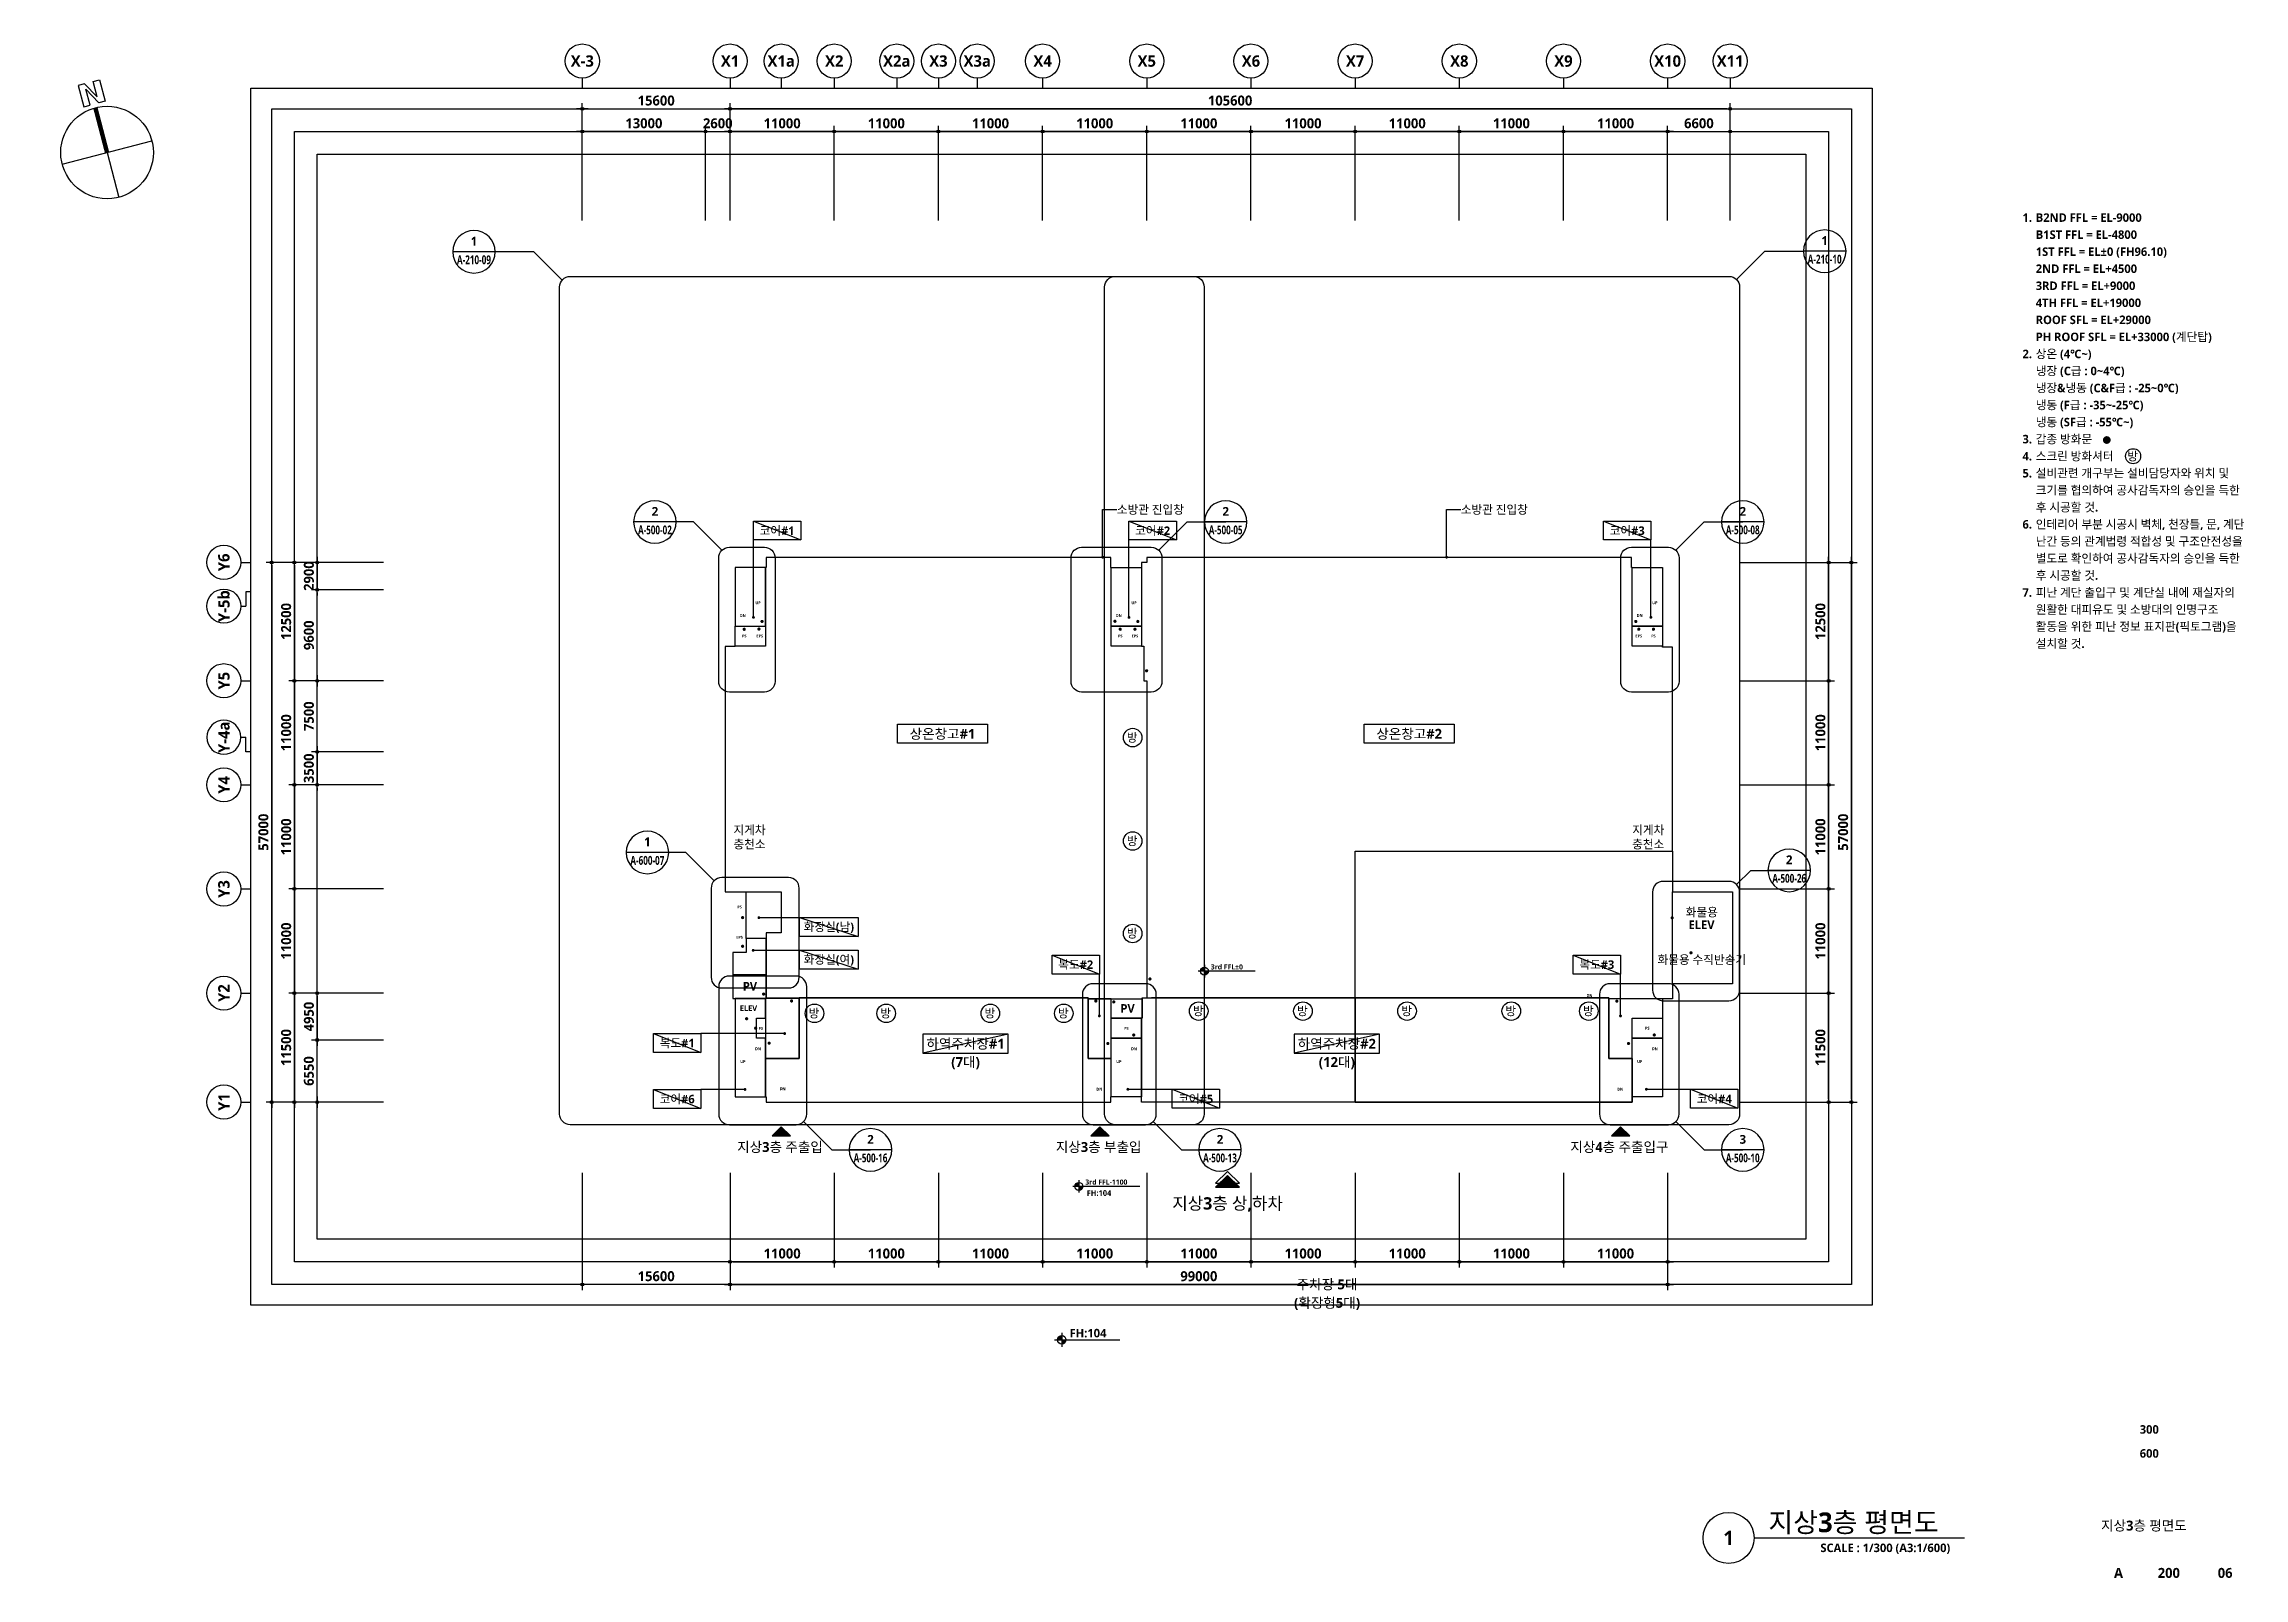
# Model space of a CAD drawing. Header units: millimetres. Extents: x 262941 to 188694772, y -170559 to 426415924.
# Drawn here: x 766941 to 999238, y 7641 to 169666 of the extents above; entities that cross this region are included whole.
import ezdxf
from ezdxf.enums import TextEntityAlignment as Align

# ---------------------------------------------------------------- set-up
doc = ezdxf.new("R2010")
doc.units = ezdxf.units.MM
doc.header["$LTSCALE"] = 400
doc.header["$MEASUREMENT"] = 0
doc.header["$PDSIZE"] = -10
doc.layers.get('0').update_dxf_attribs({"linetype": 'CONTINUOUS'})
doc.layers.get('Defpoints').update_dxf_attribs({"color": 153, "linetype": 'CONTINUOUS'})
for name, color, linetype in [('A-ANNO-ENT', 1, 'CONTINUOUS'), ('A-ANNO-GRA1', 7, 'CONTINUOUS'), ('A-ANNO-NOTE', 7, 'CONTINUOUS'), ('A-ANNO-PONT', 7, 'CONTINUOUS'), ('A-ANNO-SYMB', 7, 'CONTINUOUS'), ('A-ANNO-TEXT1', 7, 'CONTINUOUS'), ('A-ANNO-TEXT2', 3, 'CONTINUOUS'), ('A-ANNO-TITL', 7, 'CONTINUOUS'), ('A-FLOR-MARK-ARCH', 1, 'CONTINUOUS'), ('A-ST-AXIS-BUB', 7, 'CONTINUOUS'), ('A-ST-AXIS-DIM', 7, 'CONTINUOUS'), ('AA-MKXS', 3, 'CONTINUOUS'), ('AA-MKXX', 3, 'CONTINUOUS'), ('AA-XXXX-TXT1', 2, 'CONTINUOUS'), ('X-SEC-종$0$A-ST-AXIS-BUB', 7, 'CONTINUOUS')]:
    doc.layers.add(name, color=color, linetype=linetype)
doc.layers.add('A-XXXX-SYMB', color=7, linetype='CONTINUOUS', lineweight=25)
doc.layers.add('Defpoint', color=161, linetype='CONTINUOUS', plot=False)
doc.layers.add('면적', color=210, linetype='CONTINUOUS', plot=False)
doc.styles.add('2020음성 1차', font='')
doc.styles.add('SAMOO', font='romans.shx', dxfattribs={"bigfont": 'whgtxt.shx'})
doc.styles.add('SH_대대리576', font='')
doc.styles.add('SH_진천_나눔', font='')
doc.styles.get('2020음성 1차').set_extended_font_data('NanumGothic', bold=True)
doc.styles.get('SH_대대리576').set_extended_font_data('NanumGothic', bold=True)
doc.styles.get('SH_진천_나눔').set_extended_font_data('NanumGothic', bold=True)
doc.dimstyles.new('SHP 600', dxfattribs={"dimscale": 300, "dimtxt": 3.5, "dimasz": 1, "dimexe": 2, "dimexo": 2, "dimgap": 1, "dimtad": 1, "dimdec": 0, "dimzin": 0, "dimdsep": 46, "dimtxsty": 'SH_대대리576', "dimblk": 'DIMDOT', "dimcen": 0.09, "dimclrt": 3, "dimadec": 0, "dimazin": 1, "dimtfac": 1, "dimtdec": 0, "dimtix": 1, "dimtmove": 2, "dimatfit": 0, "dimldrblk": 'DIMDOT', "dimfxl": 1, "dimtolj": 1, "dimtzin": 0, "dimarcsym": 0})

msp = doc.modelspace()

# ---------------------------------------------------------------- texts
at = {"color": 1, "style": 'SH_대대리576'}
for height, p in [(600, (877044.4, 48303.3)), (900, (875231.7, 33507.7))]:
    msp.add_text('FH:104', height=height, dxfattribs=at).set_placement(p, align=Align.MIDDLE_LEFT)
at = {"layer": 'A-ANNO-TEXT1'}
for s, height, style, p in [('X-3', 1200, 'SH_대대리576', (823781.8, 167866.3)), ('X1', 1200, 'SH_대대리576', (839381.8, 167866.3)), ('X1a', 1200, 'SH_대대리576', (844781.8, 167866.3)), ('X2', 1200, 'SH_대대리576', (850381.8, 167866.3)), ('X2a', 1200, 'SH_대대리576', (856981.8, 167866.3)), ('X3', 1200, 'SH_대대리576', (861381.8, 167866.3)), ('X3a', 1200, 'SH_대대리576', (865481.8, 167866.3)), ('X4', 1200, 'SH_대대리576', (872381.8, 167866.3)), ('X5', 1200, 'SH_대대리576', (883381.8, 167866.3)), ('X6', 1200, 'SH_대대리576', (894381.8, 167866.3)), ('X7', 1200, 'SH_대대리576', (905381.8, 167866.3)), ('X8', 1200, 'SH_대대리576', (916381.8, 167866.3)), ('X9', 1200, 'SH_대대리576', (927381.8, 167866.3)), ('X10', 1200, 'SH_대대리576', (938381.8, 167866.3)), ('X11', 1200, 'SH_대대리576', (944981.8, 167866.3)), ('DN', 300, 'SH_진천_나눔', (840731.8, 109296.3)), ('UP', 300, 'SH_진천_나눔', (842331.8, 110646.3)), ('DN', 300, 'SH_진천_나눔', (880431.8, 109296.3)), ('UP', 300, 'SH_진천_나눔', (882031.8, 110646.3)), ('DN', 300, 'SH_진천_나눔', (935431.8, 109296.3)), ('UP', 300, 'SH_진천_나눔', (937031.8, 110646.3))]:
    msp.add_text(s, height=height, dxfattribs=dict(at, style=style)).set_placement(p, align=Align.MIDDLE_CENTER)
at = {"layer": 'A-ANNO-TEXT1', "style": 'SH_진천_나눔'}
for p in [(880224, 120490.1), (916537.3, 120490.1)]:
    msp.add_text('소방관 진입창', height=900, dxfattribs=at).set_placement(p, align=Align.MIDDLE_LEFT)
at = {"layer": 'A-ANNO-TEXT1', "style": 'SH_대대리576'}
for s, p in [('Y6', (785931.8, 114916.3)), ('Y6', (785931.8, 114916.3)), ('Y-5b', (785931.8, 110293.4)), ('Y5', (785931.8, 102416.3)), ('Y-4a', (785931.8, 96439.2)), ('Y4', (785931.8, 91416.3)), ('Y4', (785931.8, 91416.3)), ('Y3', (785931.8, 80416.3)), ('Y3', (785931.8, 80416.3)), ('Y2', (785931.8, 69416.3)), ('Y2', (785931.8, 69416.3)), ('Y1', (785931.8, 57916.3)), ('Y1', (785931.8, 57916.3))]:
    msp.add_text(s, height=1200, rotation=90, dxfattribs=at).set_placement(p, align=Align.MIDDLE_CENTER)
at = {"layer": 'A-ANNO-TEXT1', "style": 'SH_진천_나눔'}
for s, height, p in [('PS', 300, (840881.8, 107141.3)), ('EPS', 300, (842519.3, 107141.3)), ('PS', 300, (880581.8, 107141.3)), ('EPS', 300, (882131.8, 107141.3)), ('EPS', 300, (935331.8, 107141.3)), ('PS', 300, (936881.8, 107141.3)), ('PS', 300, (840381.8, 78516.3)), ('EPS', 300, (840381.8, 75316.3)), ('PV', 900, (841478.9, 70144)), ('PV', 900, (881355.6, 67805.7)), ('DN', 300, (930131.8, 69166.3)), ('PS', 300, (842631.8, 65691.3)), ('PS', 300, (881231.8, 65691.3)), ('PS', 300, (936231.8, 65716.3)), ('DN', 300, (842331.8, 63536.3)), ('(7대)', 1050, (864248.5, 62083.1)), ('DN', 300, (882031.8, 63536.3)), ('(12대)', 1050, (903448.5, 62083.1)), ('DN', 300, (937031.8, 63536.3)), ('UP', 300, (840731.8, 62186.3)), ('UP', 300, (880431.8, 62186.3)), ('UP', 300, (935431.8, 62186.3)), ('DN', 300, (844931.8, 59316.3)), ('DN', 300, (878381.8, 59266.3)), ('DN', 300, (933371.5, 59266.3)), ('지상3층 주출입', 1050, (844653.1, 53178.9)), ('지상3층 부출입', 1050, (878297.7, 53178.9)), ('지상4층 주출입구', 1050, (933285.2, 53178.9)), ('지상3층 상,하차', 1300, (891911.7, 47177.9)), ('(확장형5대)', 1050, (902419.4, 36663.6))]:
    msp.add_text(s, height=height, dxfattribs=at).set_placement(p, align=Align.MIDDLE)
for s, height, p in [('방', 900, (881279.9, 95963.9)), ('방', 900, (881279.9, 85040.8)), ('방', 900, (881279.9, 75273.5)), ('ELEV', 600, (840411, 67520.1)), ('방', 900, (847679.8, 66837.4)), ('방', 900, (855251.1, 66837.4)), ('방', 900, (866251.1, 66837.4)), ('방', 900, (874001.1, 66837.4)), ('방', 900, (888251.1, 67074.3)), ('방', 900, (899251.1, 67074.3)), ('방', 900, (910251.1, 67074.3)), ('방', 900, (921251.1, 67074.3)), ('방', 900, (929440, 67074.3))]:
    msp.add_text(s, height=height, dxfattribs=at).set_placement(p)
at = {"layer": 'A-ANNO-TEXT2'}
for s, height, style, p in [('코어#1', 900, 'SH_대대리576', (844351.8, 118278.6)), ('코어#2', 900, 'SH_대대리576', (884004.9, 118278.6)), ('코어#3', 900, 'SH_대대리576', (934113.9, 118278.6)), ('상온창고#1', 1050, 'SH_진천_나눔', (861810.9, 96818.5)), ('상온창고#2', 1050, 'SH_진천_나눔', (911089.2, 96818.5)), ('화장실(남)', 900, 'SH_대대리576', (849812.7, 76389.2)), ('화물용', 900, 'SH_대대리576', (941985.9, 77988)), ('ELEV', 900, 'SH_대대리576', (941958.4, 76638.9)), ('화장실(여)', 900, 'SH_대대리576', (849812.7, 72943.3)), ('복도#2', 900, 'SH_대대리576', (875877.8, 72435.9)), ('복도#3', 900, 'SH_대대리576', (930901.8, 72435.9)), ('화물용 수직반송기', 900, 'SH_대대리576', (941985.9, 72969)), ('복도#1', 900, 'SH_대대리576', (833800.7, 64148.9)), ('하역주차장#1', 1050, 'SH_진천_나눔', (864248.5, 64083.1)), ('하역주차장#2', 1050, 'SH_진천_나눔', (903448.5, 64083.1)), ('코어#6', 900, 'SH_대대리576', (833800.7, 58244.9)), ('코어#5', 900, 'SH_대대리576', (888549.7, 58264.8)), ('코어#4', 900, 'SH_대대리576', (943302.1, 58264.8)), ('주차장 5대', 1050, 'SH_진천_나눔', (902419.4, 38663.6))]:
    msp.add_text(s, height=height, dxfattribs=dict(at, style=style)).set_placement(p, align=Align.MIDDLE)
at = {"layer": 'A-ANNO-TITL', "style": 'SH_대대리576'}
for s, height, p in [('300', 900, (989235.5, 23333.4)), ('600', 900, (989235.5, 20800.2)), ('지상3층 평면도', 1050, (988670.3, 13191.8)), ('A', 1050, (985987.6, 8181.3)), ('200', 1050, (991300.8, 8181.3)), ('06', 1050, (997247.3, 8181.3))]:
    msp.add_text(s, height=height, dxfattribs=at).set_placement(p, align=Align.MIDDLE)
at = {"layer": 'Defpoint', "style": 'SH_대대리576'}
for s, p in [('지게차', (841435.9, 86668.4)), ('지게차', (936335.9, 86668.4)), ('충천소', (841435.9, 85168.4)), ('충천소', (936335.9, 85168.4))]:
    msp.add_text(s, height=900, dxfattribs=at).set_placement(p, align=Align.MIDDLE)

# ---------------------------------------------------------------- blocks, each defined once
blk = doc.blocks.new('DIMDOT')
at = {"color": 0}
blk.add_line((-2, 0), (2, 0), dxfattribs=at)
for radius in [0.5, 0.25]:
    blk.add_circle((0, 0), radius, dxfattribs=at)
blk = doc.blocks.new('*D15')
at = {"layer": 'A-ST-AXIS-DIM', "color": 0, "lineweight": -2, "transparency": 16777216}
for p, q in [((839382, 151016), (839382, 163416)), ((944682, 162816), (839682, 162816)), ((944982, 151016), (944982, 163416))]:
    blk.add_line(p, q, dxfattribs=at)
at = {"layer": 'Defpoints', "color": 0, "transparency": 16777216}
for p in [(839382, 162816), (839382, 150416), (944982, 150416)]:
    blk.add_point(p, dxfattribs=at)
at = {"layer": 'A-ST-AXIS-DIM', "color": 0, "lineweight": -2, "transparency": 16777216, "xscale": 300, "yscale": 300, "zscale": 300, "rotation": 180}
blk.add_blockref('DIMDOT', (839382, 162816), dxfattribs=at)
at = {"layer": 'A-ST-AXIS-DIM', "color": 0, "lineweight": -2, "transparency": 16777216, "xscale": 300, "yscale": 300, "zscale": 300}
blk.add_blockref('DIMDOT', (944982, 162816), dxfattribs=at)
at = {"layer": 'A-ST-AXIS-DIM', "color": 3, "transparency": 16777216, "insert": (892182, 163687), "char_height": 1050, "attachment_point": 5, "style": 'SH_대대리576'}
blk.add_mtext('\\A1;105600', dxfattribs=at)
blk = doc.blocks.new('*D16')
at = {"layer": 'A-ST-AXIS-DIM', "color": 0, "lineweight": -2, "transparency": 16777216}
for p, q in [((839382, 151016), (839382, 161016)), ((850082, 160416), (839682, 160416)), ((850382, 151016), (850382, 161016))]:
    blk.add_line(p, q, dxfattribs=at)
at = {"layer": 'Defpoints', "color": 0, "transparency": 16777216}
for p in [(839382, 160416), (839382, 150416), (850382, 150416)]:
    blk.add_point(p, dxfattribs=at)
at = {"layer": 'A-ST-AXIS-DIM', "color": 0, "lineweight": -2, "transparency": 16777216, "xscale": 300, "yscale": 300, "zscale": 300, "rotation": 180}
blk.add_blockref('DIMDOT', (839382, 160416), dxfattribs=at)
at = {"layer": 'A-ST-AXIS-DIM', "color": 0, "lineweight": -2, "transparency": 16777216, "xscale": 300, "yscale": 300, "zscale": 300}
blk.add_blockref('DIMDOT', (850382, 160416), dxfattribs=at)
at = {"layer": 'A-ST-AXIS-DIM', "color": 3, "transparency": 16777216, "insert": (844882, 161283), "char_height": 1050, "attachment_point": 5, "style": 'SH_대대리576'}
blk.add_mtext('\\A1;11000', dxfattribs=at)
blk = doc.blocks.new('*D17')
at = {"layer": 'A-ST-AXIS-DIM', "color": 0, "lineweight": -2, "transparency": 16777216}
for p, q in [((850382, 151016), (850382, 161016)), ((861082, 160416), (850682, 160416)), ((861382, 151016), (861382, 161016))]:
    blk.add_line(p, q, dxfattribs=at)
at = {"layer": 'Defpoints', "color": 0, "transparency": 16777216}
for p in [(850382, 160416), (850382, 150416), (861382, 150416)]:
    blk.add_point(p, dxfattribs=at)
at = {"layer": 'A-ST-AXIS-DIM', "color": 0, "lineweight": -2, "transparency": 16777216, "xscale": 300, "yscale": 300, "zscale": 300, "rotation": 180}
blk.add_blockref('DIMDOT', (850382, 160416), dxfattribs=at)
at = {"layer": 'A-ST-AXIS-DIM', "color": 0, "lineweight": -2, "transparency": 16777216, "xscale": 300, "yscale": 300, "zscale": 300}
blk.add_blockref('DIMDOT', (861382, 160416), dxfattribs=at)
at = {"layer": 'A-ST-AXIS-DIM', "color": 3, "transparency": 16777216, "insert": (855882, 161283), "char_height": 1050, "attachment_point": 5, "style": 'SH_대대리576'}
blk.add_mtext('\\A1;11000', dxfattribs=at)
blk = doc.blocks.new('*D18')
at = {"layer": 'A-ST-AXIS-DIM', "color": 0, "lineweight": -2, "transparency": 16777216}
for p, q in [((861382, 151016), (861382, 161016)), ((872082, 160416), (861682, 160416)), ((872382, 151016), (872382, 161016))]:
    blk.add_line(p, q, dxfattribs=at)
at = {"layer": 'Defpoints', "color": 0, "transparency": 16777216}
for p in [(861382, 160416), (861382, 150416), (872382, 150416)]:
    blk.add_point(p, dxfattribs=at)
at = {"layer": 'A-ST-AXIS-DIM', "color": 0, "lineweight": -2, "transparency": 16777216, "xscale": 300, "yscale": 300, "zscale": 300, "rotation": 180}
blk.add_blockref('DIMDOT', (861382, 160416), dxfattribs=at)
at = {"layer": 'A-ST-AXIS-DIM', "color": 0, "lineweight": -2, "transparency": 16777216, "xscale": 300, "yscale": 300, "zscale": 300}
blk.add_blockref('DIMDOT', (872382, 160416), dxfattribs=at)
at = {"layer": 'A-ST-AXIS-DIM', "color": 3, "transparency": 16777216, "insert": (866882, 161283), "char_height": 1050, "attachment_point": 5, "style": 'SH_대대리576'}
blk.add_mtext('\\A1;11000', dxfattribs=at)
blk = doc.blocks.new('*D19')
at = {"layer": 'A-ST-AXIS-DIM', "color": 0, "lineweight": -2, "transparency": 16777216}
for p, q in [((872382, 151016), (872382, 161016)), ((883082, 160416), (872682, 160416)), ((883382, 151016), (883382, 161016))]:
    blk.add_line(p, q, dxfattribs=at)
at = {"layer": 'Defpoints', "color": 0, "transparency": 16777216}
for p in [(872382, 160416), (872382, 150416), (883382, 150416)]:
    blk.add_point(p, dxfattribs=at)
at = {"layer": 'A-ST-AXIS-DIM', "color": 0, "lineweight": -2, "transparency": 16777216, "xscale": 300, "yscale": 300, "zscale": 300, "rotation": 180}
blk.add_blockref('DIMDOT', (872382, 160416), dxfattribs=at)
at = {"layer": 'A-ST-AXIS-DIM', "color": 0, "lineweight": -2, "transparency": 16777216, "xscale": 300, "yscale": 300, "zscale": 300}
blk.add_blockref('DIMDOT', (883382, 160416), dxfattribs=at)
at = {"layer": 'A-ST-AXIS-DIM', "color": 3, "transparency": 16777216, "insert": (877882, 161283), "char_height": 1050, "attachment_point": 5, "style": 'SH_대대리576'}
blk.add_mtext('\\A1;11000', dxfattribs=at)
blk = doc.blocks.new('*D20')
at = {"layer": 'A-ST-AXIS-DIM', "color": 0, "lineweight": -2, "transparency": 16777216}
for p, q in [((883382, 151016), (883382, 161016)), ((894082, 160416), (883682, 160416)), ((894382, 151016), (894382, 161016))]:
    blk.add_line(p, q, dxfattribs=at)
at = {"layer": 'Defpoints', "color": 0, "transparency": 16777216}
for p in [(883382, 160416), (883382, 150416), (894382, 150416)]:
    blk.add_point(p, dxfattribs=at)
at = {"layer": 'A-ST-AXIS-DIM', "color": 0, "lineweight": -2, "transparency": 16777216, "xscale": 300, "yscale": 300, "zscale": 300, "rotation": 180}
blk.add_blockref('DIMDOT', (883382, 160416), dxfattribs=at)
at = {"layer": 'A-ST-AXIS-DIM', "color": 0, "lineweight": -2, "transparency": 16777216, "xscale": 300, "yscale": 300, "zscale": 300}
blk.add_blockref('DIMDOT', (894382, 160416), dxfattribs=at)
at = {"layer": 'A-ST-AXIS-DIM', "color": 3, "transparency": 16777216, "insert": (888882, 161283), "char_height": 1050, "attachment_point": 5, "style": 'SH_대대리576'}
blk.add_mtext('\\A1;11000', dxfattribs=at)
blk = doc.blocks.new('*D21')
at = {"layer": 'A-ST-AXIS-DIM', "color": 0, "lineweight": -2, "transparency": 16777216}
for p, q in [((894382, 151016), (894382, 161016)), ((905082, 160416), (894682, 160416)), ((905382, 151016), (905382, 161016))]:
    blk.add_line(p, q, dxfattribs=at)
at = {"layer": 'Defpoints', "color": 0, "transparency": 16777216}
for p in [(894382, 160416), (894382, 150416), (905382, 150416)]:
    blk.add_point(p, dxfattribs=at)
at = {"layer": 'A-ST-AXIS-DIM', "color": 0, "lineweight": -2, "transparency": 16777216, "xscale": 300, "yscale": 300, "zscale": 300, "rotation": 180}
blk.add_blockref('DIMDOT', (894382, 160416), dxfattribs=at)
at = {"layer": 'A-ST-AXIS-DIM', "color": 0, "lineweight": -2, "transparency": 16777216, "xscale": 300, "yscale": 300, "zscale": 300}
blk.add_blockref('DIMDOT', (905382, 160416), dxfattribs=at)
at = {"layer": 'A-ST-AXIS-DIM', "color": 3, "transparency": 16777216, "insert": (899882, 161283), "char_height": 1050, "attachment_point": 5, "style": 'SH_대대리576'}
blk.add_mtext('\\A1;11000', dxfattribs=at)
blk = doc.blocks.new('*D22')
at = {"layer": 'A-ST-AXIS-DIM', "color": 0, "lineweight": -2, "transparency": 16777216}
for p, q in [((905382, 151016), (905382, 161016)), ((916082, 160416), (905682, 160416)), ((916382, 151016), (916382, 161016))]:
    blk.add_line(p, q, dxfattribs=at)
at = {"layer": 'Defpoints', "color": 0, "transparency": 16777216}
for p in [(905382, 160416), (905382, 150416), (916382, 150416)]:
    blk.add_point(p, dxfattribs=at)
at = {"layer": 'A-ST-AXIS-DIM', "color": 0, "lineweight": -2, "transparency": 16777216, "xscale": 300, "yscale": 300, "zscale": 300, "rotation": 180}
blk.add_blockref('DIMDOT', (905382, 160416), dxfattribs=at)
at = {"layer": 'A-ST-AXIS-DIM', "color": 0, "lineweight": -2, "transparency": 16777216, "xscale": 300, "yscale": 300, "zscale": 300}
blk.add_blockref('DIMDOT', (916382, 160416), dxfattribs=at)
at = {"layer": 'A-ST-AXIS-DIM', "color": 3, "transparency": 16777216, "insert": (910882, 161283), "char_height": 1050, "attachment_point": 5, "style": 'SH_대대리576'}
blk.add_mtext('\\A1;11000', dxfattribs=at)
blk = doc.blocks.new('*D23')
at = {"layer": 'A-ST-AXIS-DIM', "color": 0, "lineweight": -2, "transparency": 16777216}
for p, q in [((916382, 151016), (916382, 161016)), ((927082, 160416), (916682, 160416)), ((927382, 151016), (927382, 161016))]:
    blk.add_line(p, q, dxfattribs=at)
at = {"layer": 'Defpoints', "color": 0, "transparency": 16777216}
for p in [(916382, 160416), (916382, 150416), (927382, 150416)]:
    blk.add_point(p, dxfattribs=at)
at = {"layer": 'A-ST-AXIS-DIM', "color": 0, "lineweight": -2, "transparency": 16777216, "xscale": 300, "yscale": 300, "zscale": 300, "rotation": 180}
blk.add_blockref('DIMDOT', (916382, 160416), dxfattribs=at)
at = {"layer": 'A-ST-AXIS-DIM', "color": 0, "lineweight": -2, "transparency": 16777216, "xscale": 300, "yscale": 300, "zscale": 300}
blk.add_blockref('DIMDOT', (927382, 160416), dxfattribs=at)
at = {"layer": 'A-ST-AXIS-DIM', "color": 3, "transparency": 16777216, "insert": (921882, 161283), "char_height": 1050, "attachment_point": 5, "style": 'SH_대대리576'}
blk.add_mtext('\\A1;11000', dxfattribs=at)
blk = doc.blocks.new('*D24')
at = {"layer": 'A-ST-AXIS-DIM', "color": 0, "lineweight": -2, "transparency": 16777216}
for p, q in [((927382, 151016), (927382, 161016)), ((938082, 160416), (927682, 160416)), ((938382, 151016), (938382, 161016))]:
    blk.add_line(p, q, dxfattribs=at)
at = {"layer": 'Defpoints', "color": 0, "transparency": 16777216}
for p in [(927382, 160416), (927382, 150416), (938382, 150416)]:
    blk.add_point(p, dxfattribs=at)
at = {"layer": 'A-ST-AXIS-DIM', "color": 0, "lineweight": -2, "transparency": 16777216, "xscale": 300, "yscale": 300, "zscale": 300, "rotation": 180}
blk.add_blockref('DIMDOT', (927382, 160416), dxfattribs=at)
at = {"layer": 'A-ST-AXIS-DIM', "color": 0, "lineweight": -2, "transparency": 16777216, "xscale": 300, "yscale": 300, "zscale": 300}
blk.add_blockref('DIMDOT', (938382, 160416), dxfattribs=at)
at = {"layer": 'A-ST-AXIS-DIM', "color": 3, "transparency": 16777216, "insert": (932882, 161283), "char_height": 1050, "attachment_point": 5, "style": 'SH_대대리576'}
blk.add_mtext('\\A1;11000', dxfattribs=at)
blk = doc.blocks.new('*D43')
at = {"layer": 'A-ST-AXIS-DIM', "color": 0, "lineweight": -2, "transparency": 16777216}
for p, q in [((802782, 114916), (790382, 114916)), ((790982, 114616), (790982, 58216)), ((802782, 57916), (790382, 57916))]:
    blk.add_line(p, q, dxfattribs=at)
at = {"layer": 'Defpoints', "color": 0, "transparency": 16777216}
for p in [(803382, 114916), (790982, 57916), (803382, 57916)]:
    blk.add_point(p, dxfattribs=at)
at = {"layer": 'A-ST-AXIS-DIM', "color": 0, "lineweight": -2, "transparency": 16777216, "xscale": 300, "yscale": 300, "zscale": 300}
for p, rotation in [((790982, 114916), 90), ((790982, 57916), 270)]:
    blk.add_blockref('DIMDOT', p, dxfattribs=dict(at, rotation=rotation))
at = {"layer": 'A-ST-AXIS-DIM', "color": 3, "transparency": 16777216, "insert": (790113, 86416), "char_height": 1050, "attachment_point": 5, "rotation": 90, "style": 'SH_대대리576'}
blk.add_mtext('\\A1;57000', dxfattribs=at)
blk = doc.blocks.new('*D44')
at = {"layer": 'A-ST-AXIS-DIM', "color": 0, "lineweight": -2, "transparency": 16777216}
for p, q in [((802782, 69416), (792782, 69416)), ((793382, 69116), (793382, 58216)), ((802782, 57916), (792782, 57916))]:
    blk.add_line(p, q, dxfattribs=at)
at = {"layer": 'Defpoints', "color": 0, "transparency": 16777216}
for p in [(803382, 69416), (793382, 57916), (803382, 57916)]:
    blk.add_point(p, dxfattribs=at)
at = {"layer": 'A-ST-AXIS-DIM', "color": 0, "lineweight": -2, "transparency": 16777216, "xscale": 300, "yscale": 300, "zscale": 300}
for p, rotation in [((793382, 69416), 90), ((793382, 57916), 270)]:
    blk.add_blockref('DIMDOT', p, dxfattribs=dict(at, rotation=rotation))
at = {"layer": 'A-ST-AXIS-DIM', "color": 3, "transparency": 16777216, "insert": (792513, 63666), "char_height": 1050, "attachment_point": 5, "rotation": 90, "style": 'SH_대대리576'}
blk.add_mtext('\\A1;11500', dxfattribs=at)
blk = doc.blocks.new('*D45')
at = {"layer": 'A-ST-AXIS-DIM', "color": 0, "lineweight": -2, "transparency": 16777216}
for p, q in [((802782, 80416), (792782, 80416)), ((793382, 80116), (793382, 69716)), ((802782, 69416), (792782, 69416))]:
    blk.add_line(p, q, dxfattribs=at)
at = {"layer": 'Defpoints', "color": 0, "transparency": 16777216}
for p in [(803382, 80416), (793382, 69416), (803382, 69416)]:
    blk.add_point(p, dxfattribs=at)
at = {"layer": 'A-ST-AXIS-DIM', "color": 0, "lineweight": -2, "transparency": 16777216, "xscale": 300, "yscale": 300, "zscale": 300}
for p, rotation in [((793382, 80416), 90), ((793382, 69416), 270)]:
    blk.add_blockref('DIMDOT', p, dxfattribs=dict(at, rotation=rotation))
at = {"layer": 'A-ST-AXIS-DIM', "color": 3, "transparency": 16777216, "insert": (792515, 74916), "char_height": 1050, "attachment_point": 5, "rotation": 90, "style": 'SH_대대리576'}
blk.add_mtext('\\A1;11000', dxfattribs=at)
blk = doc.blocks.new('*D46')
at = {"layer": 'A-ST-AXIS-DIM', "color": 0, "lineweight": -2, "transparency": 16777216}
for p, q in [((802782, 91416), (792782, 91416)), ((793382, 91116), (793382, 80716)), ((802782, 80416), (792782, 80416))]:
    blk.add_line(p, q, dxfattribs=at)
at = {"layer": 'Defpoints', "color": 0, "transparency": 16777216}
for p in [(803382, 91416), (793382, 80416), (803382, 80416)]:
    blk.add_point(p, dxfattribs=at)
at = {"layer": 'A-ST-AXIS-DIM', "color": 0, "lineweight": -2, "transparency": 16777216, "xscale": 300, "yscale": 300, "zscale": 300}
for p, rotation in [((793382, 91416), 90), ((793382, 80416), 270)]:
    blk.add_blockref('DIMDOT', p, dxfattribs=dict(at, rotation=rotation))
at = {"layer": 'A-ST-AXIS-DIM', "color": 3, "transparency": 16777216, "insert": (792515, 85916), "char_height": 1050, "attachment_point": 5, "rotation": 90, "style": 'SH_대대리576'}
blk.add_mtext('\\A1;11000', dxfattribs=at)
blk = doc.blocks.new('*D47')
at = {"layer": 'A-ST-AXIS-DIM', "color": 0, "lineweight": -2, "transparency": 16777216}
for p, q in [((802782, 102416), (792782, 102416)), ((793382, 102116), (793382, 91716)), ((802782, 91416), (792782, 91416))]:
    blk.add_line(p, q, dxfattribs=at)
at = {"layer": 'Defpoints', "color": 0, "transparency": 16777216}
for p in [(803382, 102416), (793382, 91416), (803382, 91416)]:
    blk.add_point(p, dxfattribs=at)
at = {"layer": 'A-ST-AXIS-DIM', "color": 0, "lineweight": -2, "transparency": 16777216, "xscale": 300, "yscale": 300, "zscale": 300}
for p, rotation in [((793382, 102416), 90), ((793382, 91416), 270)]:
    blk.add_blockref('DIMDOT', p, dxfattribs=dict(at, rotation=rotation))
at = {"layer": 'A-ST-AXIS-DIM', "color": 3, "transparency": 16777216, "insert": (792515, 96916), "char_height": 1050, "attachment_point": 5, "rotation": 90, "style": 'SH_대대리576'}
blk.add_mtext('\\A1;11000', dxfattribs=at)
blk = doc.blocks.new('*D48')
at = {"layer": 'A-ST-AXIS-DIM', "color": 0, "lineweight": -2, "transparency": 16777216}
for p, q in [((802782, 114916), (792782, 114916)), ((793382, 114616), (793382, 102716)), ((802782, 102416), (792782, 102416))]:
    blk.add_line(p, q, dxfattribs=at)
at = {"layer": 'Defpoints', "color": 0, "transparency": 16777216}
for p in [(803382, 114916), (793382, 102416), (803382, 102416)]:
    blk.add_point(p, dxfattribs=at)
at = {"layer": 'A-ST-AXIS-DIM', "color": 0, "lineweight": -2, "transparency": 16777216, "xscale": 300, "yscale": 300, "zscale": 300}
for p, rotation in [((793382, 114916), 90), ((793382, 102416), 270)]:
    blk.add_blockref('DIMDOT', p, dxfattribs=dict(at, rotation=rotation))
at = {"layer": 'A-ST-AXIS-DIM', "color": 3, "transparency": 16777216, "insert": (792511, 108666), "char_height": 1050, "attachment_point": 5, "rotation": 90, "style": 'SH_대대리576'}
blk.add_mtext('\\A1;12500', dxfattribs=at)
blk = doc.blocks.new('*D126')
at = {"layer": 'A-ST-AXIS-DIM', "color": 0, "lineweight": -2, "transparency": 16777216}
for p, q in [((945982, 114916), (955982, 114916)), ((955382, 102716), (955382, 114616)), ((945982, 102416), (955982, 102416))]:
    blk.add_line(p, q, dxfattribs=at)
at = {"layer": 'Defpoints', "color": 0, "transparency": 16777216}
for p in [(945382, 114916), (955382, 114916), (945382, 102416)]:
    blk.add_point(p, dxfattribs=at)
at = {"layer": 'A-ST-AXIS-DIM', "color": 0, "lineweight": -2, "transparency": 16777216, "xscale": 300, "yscale": 300, "zscale": 300}
for p, rotation in [((955382, 114916), 90), ((955382, 102416), 270)]:
    blk.add_blockref('DIMDOT', p, dxfattribs=dict(at, rotation=rotation))
at = {"layer": 'A-ST-AXIS-DIM', "color": 3, "transparency": 16777216, "insert": (954511, 108666), "char_height": 1050, "attachment_point": 5, "rotation": 90, "style": 'SH_대대리576'}
blk.add_mtext('\\A1;12500', dxfattribs=at)
blk = doc.blocks.new('*D127')
at = {"layer": 'A-ST-AXIS-DIM', "color": 0, "lineweight": -2, "transparency": 16777216}
for p, q in [((945982, 102416), (955982, 102416)), ((955382, 91716), (955382, 102116)), ((945982, 91416), (955982, 91416))]:
    blk.add_line(p, q, dxfattribs=at)
at = {"layer": 'Defpoints', "color": 0, "transparency": 16777216}
for p in [(945382, 102416), (955382, 102416), (945382, 91416)]:
    blk.add_point(p, dxfattribs=at)
at = {"layer": 'A-ST-AXIS-DIM', "color": 0, "lineweight": -2, "transparency": 16777216, "xscale": 300, "yscale": 300, "zscale": 300}
for p, rotation in [((955382, 102416), 90), ((955382, 91416), 270)]:
    blk.add_blockref('DIMDOT', p, dxfattribs=dict(at, rotation=rotation))
at = {"layer": 'A-ST-AXIS-DIM', "color": 3, "transparency": 16777216, "insert": (954515, 96916), "char_height": 1050, "attachment_point": 5, "rotation": 90, "style": 'SH_대대리576'}
blk.add_mtext('\\A1;11000', dxfattribs=at)
blk = doc.blocks.new('*D128')
at = {"layer": 'A-ST-AXIS-DIM', "color": 0, "lineweight": -2, "transparency": 16777216}
for p, q in [((945982, 91416), (955982, 91416)), ((955382, 80716), (955382, 91116)), ((945982, 80416), (955982, 80416))]:
    blk.add_line(p, q, dxfattribs=at)
at = {"layer": 'Defpoints', "color": 0, "transparency": 16777216}
for p in [(945382, 91416), (955382, 91416), (945382, 80416)]:
    blk.add_point(p, dxfattribs=at)
at = {"layer": 'A-ST-AXIS-DIM', "color": 0, "lineweight": -2, "transparency": 16777216, "xscale": 300, "yscale": 300, "zscale": 300}
for p, rotation in [((955382, 91416), 90), ((955382, 80416), 270)]:
    blk.add_blockref('DIMDOT', p, dxfattribs=dict(at, rotation=rotation))
at = {"layer": 'A-ST-AXIS-DIM', "color": 3, "transparency": 16777216, "insert": (954515, 85916), "char_height": 1050, "attachment_point": 5, "rotation": 90, "style": 'SH_대대리576'}
blk.add_mtext('\\A1;11000', dxfattribs=at)
blk = doc.blocks.new('*D129')
at = {"layer": 'A-ST-AXIS-DIM', "color": 0, "lineweight": -2, "transparency": 16777216}
for p, q in [((945982, 80416), (955982, 80416)), ((955382, 69716), (955382, 80116)), ((945982, 69416), (955982, 69416))]:
    blk.add_line(p, q, dxfattribs=at)
at = {"layer": 'Defpoints', "color": 0, "transparency": 16777216}
for p in [(945382, 80416), (955382, 80416), (945382, 69416)]:
    blk.add_point(p, dxfattribs=at)
at = {"layer": 'A-ST-AXIS-DIM', "color": 0, "lineweight": -2, "transparency": 16777216, "xscale": 300, "yscale": 300, "zscale": 300}
for p, rotation in [((955382, 80416), 90), ((955382, 69416), 270)]:
    blk.add_blockref('DIMDOT', p, dxfattribs=dict(at, rotation=rotation))
at = {"layer": 'A-ST-AXIS-DIM', "color": 3, "transparency": 16777216, "insert": (954515, 74916), "char_height": 1050, "attachment_point": 5, "rotation": 90, "style": 'SH_대대리576'}
blk.add_mtext('\\A1;11000', dxfattribs=at)
blk = doc.blocks.new('*D130')
at = {"layer": 'A-ST-AXIS-DIM', "color": 0, "lineweight": -2, "transparency": 16777216}
for p, q in [((945982, 69416), (955982, 69416)), ((955382, 58216), (955382, 69116)), ((945982, 57916), (955982, 57916))]:
    blk.add_line(p, q, dxfattribs=at)
at = {"layer": 'Defpoints', "color": 0, "transparency": 16777216}
for p in [(945382, 69416), (955382, 69416), (945382, 57916)]:
    blk.add_point(p, dxfattribs=at)
at = {"layer": 'A-ST-AXIS-DIM', "color": 0, "lineweight": -2, "transparency": 16777216, "xscale": 300, "yscale": 300, "zscale": 300}
for p, rotation in [((955382, 69416), 90), ((955382, 57916), 270)]:
    blk.add_blockref('DIMDOT', p, dxfattribs=dict(at, rotation=rotation))
at = {"layer": 'A-ST-AXIS-DIM', "color": 3, "transparency": 16777216, "insert": (954513, 63666), "char_height": 1050, "attachment_point": 5, "rotation": 90, "style": 'SH_대대리576'}
blk.add_mtext('\\A1;11500', dxfattribs=at)
blk = doc.blocks.new('*D131')
at = {"layer": 'A-ST-AXIS-DIM', "color": 0, "lineweight": -2, "transparency": 16777216}
for p, q in [((945982, 114916), (958382, 114916)), ((957782, 58216), (957782, 114616)), ((945982, 57916), (958382, 57916))]:
    blk.add_line(p, q, dxfattribs=at)
at = {"layer": 'Defpoints', "color": 0, "transparency": 16777216}
for p in [(945382, 114916), (957782, 114916), (945382, 57916)]:
    blk.add_point(p, dxfattribs=at)
at = {"layer": 'A-ST-AXIS-DIM', "color": 0, "lineweight": -2, "transparency": 16777216, "xscale": 300, "yscale": 300, "zscale": 300}
for p, rotation in [((957782, 114916), 90), ((957782, 57916), 270)]:
    blk.add_blockref('DIMDOT', p, dxfattribs=dict(at, rotation=rotation))
at = {"layer": 'A-ST-AXIS-DIM', "color": 3, "transparency": 16777216, "insert": (956913, 86416), "char_height": 1050, "attachment_point": 5, "rotation": 90, "style": 'SH_대대리576'}
blk.add_mtext('\\A1;57000', dxfattribs=at)
blk = doc.blocks.new('*D132')
at = {"layer": 'A-ST-AXIS-DIM', "color": 0, "lineweight": -2, "transparency": 16777216}
for p, q in [((839382, 50445), (839382, 40445)), ((850382, 50445), (850382, 40445)), ((839682, 41045), (850082, 41045))]:
    blk.add_line(p, q, dxfattribs=at)
at = {"layer": 'Defpoints', "color": 0, "transparency": 16777216}
for p in [(839382, 51045), (850382, 51045), (850382, 41045)]:
    blk.add_point(p, dxfattribs=at)
at = {"layer": 'A-ST-AXIS-DIM', "color": 0, "lineweight": -2, "transparency": 16777216, "xscale": 300, "yscale": 300, "zscale": 300, "rotation": 180}
blk.add_blockref('DIMDOT', (839382, 41045), dxfattribs=at)
at = {"layer": 'A-ST-AXIS-DIM', "color": 0, "lineweight": -2, "transparency": 16777216, "xscale": 300, "yscale": 300, "zscale": 300}
blk.add_blockref('DIMDOT', (850382, 41045), dxfattribs=at)
at = {"layer": 'A-ST-AXIS-DIM', "color": 3, "transparency": 16777216, "insert": (844882, 41912), "char_height": 1050, "attachment_point": 5, "style": 'SH_대대리576'}
blk.add_mtext('\\A1;11000', dxfattribs=at)
blk = doc.blocks.new('*D133')
at = {"layer": 'A-ST-AXIS-DIM', "color": 0, "lineweight": -2, "transparency": 16777216}
for p, q in [((850382, 50445), (850382, 40445)), ((861382, 50445), (861382, 40445)), ((850682, 41045), (861082, 41045))]:
    blk.add_line(p, q, dxfattribs=at)
at = {"layer": 'Defpoints', "color": 0, "transparency": 16777216}
for p in [(850382, 51045), (861382, 51045), (861382, 41045)]:
    blk.add_point(p, dxfattribs=at)
at = {"layer": 'A-ST-AXIS-DIM', "color": 0, "lineweight": -2, "transparency": 16777216, "xscale": 300, "yscale": 300, "zscale": 300, "rotation": 180}
blk.add_blockref('DIMDOT', (850382, 41045), dxfattribs=at)
at = {"layer": 'A-ST-AXIS-DIM', "color": 0, "lineweight": -2, "transparency": 16777216, "xscale": 300, "yscale": 300, "zscale": 300}
blk.add_blockref('DIMDOT', (861382, 41045), dxfattribs=at)
at = {"layer": 'A-ST-AXIS-DIM', "color": 3, "transparency": 16777216, "insert": (855882, 41912), "char_height": 1050, "attachment_point": 5, "style": 'SH_대대리576'}
blk.add_mtext('\\A1;11000', dxfattribs=at)
blk = doc.blocks.new('*D134')
at = {"layer": 'A-ST-AXIS-DIM', "color": 0, "lineweight": -2, "transparency": 16777216}
for p, q in [((861382, 50445), (861382, 40445)), ((872382, 50445), (872382, 40445)), ((861682, 41045), (872082, 41045))]:
    blk.add_line(p, q, dxfattribs=at)
at = {"layer": 'Defpoints', "color": 0, "transparency": 16777216}
for p in [(861382, 51045), (872382, 51045), (872382, 41045)]:
    blk.add_point(p, dxfattribs=at)
at = {"layer": 'A-ST-AXIS-DIM', "color": 0, "lineweight": -2, "transparency": 16777216, "xscale": 300, "yscale": 300, "zscale": 300, "rotation": 180}
blk.add_blockref('DIMDOT', (861382, 41045), dxfattribs=at)
at = {"layer": 'A-ST-AXIS-DIM', "color": 0, "lineweight": -2, "transparency": 16777216, "xscale": 300, "yscale": 300, "zscale": 300}
blk.add_blockref('DIMDOT', (872382, 41045), dxfattribs=at)
at = {"layer": 'A-ST-AXIS-DIM', "color": 3, "transparency": 16777216, "insert": (866882, 41912), "char_height": 1050, "attachment_point": 5, "style": 'SH_대대리576'}
blk.add_mtext('\\A1;11000', dxfattribs=at)
blk = doc.blocks.new('*D135')
at = {"layer": 'A-ST-AXIS-DIM', "color": 0, "lineweight": -2, "transparency": 16777216}
for p, q in [((872382, 50445), (872382, 40445)), ((883382, 50445), (883382, 40445)), ((872682, 41045), (883082, 41045))]:
    blk.add_line(p, q, dxfattribs=at)
at = {"layer": 'Defpoints', "color": 0, "transparency": 16777216}
for p in [(872382, 51045), (883382, 51045), (883382, 41045)]:
    blk.add_point(p, dxfattribs=at)
at = {"layer": 'A-ST-AXIS-DIM', "color": 0, "lineweight": -2, "transparency": 16777216, "xscale": 300, "yscale": 300, "zscale": 300, "rotation": 180}
blk.add_blockref('DIMDOT', (872382, 41045), dxfattribs=at)
at = {"layer": 'A-ST-AXIS-DIM', "color": 0, "lineweight": -2, "transparency": 16777216, "xscale": 300, "yscale": 300, "zscale": 300}
blk.add_blockref('DIMDOT', (883382, 41045), dxfattribs=at)
at = {"layer": 'A-ST-AXIS-DIM', "color": 3, "transparency": 16777216, "insert": (877882, 41912), "char_height": 1050, "attachment_point": 5, "style": 'SH_대대리576'}
blk.add_mtext('\\A1;11000', dxfattribs=at)
blk = doc.blocks.new('*D136')
at = {"layer": 'A-ST-AXIS-DIM', "color": 0, "lineweight": -2, "transparency": 16777216}
for p, q in [((883382, 50445), (883382, 40445)), ((894382, 50445), (894382, 40445)), ((883682, 41045), (894082, 41045))]:
    blk.add_line(p, q, dxfattribs=at)
at = {"layer": 'Defpoints', "color": 0, "transparency": 16777216}
for p in [(883382, 51045), (894382, 51045), (894382, 41045)]:
    blk.add_point(p, dxfattribs=at)
at = {"layer": 'A-ST-AXIS-DIM', "color": 0, "lineweight": -2, "transparency": 16777216, "xscale": 300, "yscale": 300, "zscale": 300, "rotation": 180}
blk.add_blockref('DIMDOT', (883382, 41045), dxfattribs=at)
at = {"layer": 'A-ST-AXIS-DIM', "color": 0, "lineweight": -2, "transparency": 16777216, "xscale": 300, "yscale": 300, "zscale": 300}
blk.add_blockref('DIMDOT', (894382, 41045), dxfattribs=at)
at = {"layer": 'A-ST-AXIS-DIM', "color": 3, "transparency": 16777216, "insert": (888882, 41912), "char_height": 1050, "attachment_point": 5, "style": 'SH_대대리576'}
blk.add_mtext('\\A1;11000', dxfattribs=at)
blk = doc.blocks.new('*D137')
at = {"layer": 'A-ST-AXIS-DIM', "color": 0, "lineweight": -2, "transparency": 16777216}
for p, q in [((894382, 50445), (894382, 40445)), ((905382, 50445), (905382, 40445)), ((894682, 41045), (905082, 41045))]:
    blk.add_line(p, q, dxfattribs=at)
at = {"layer": 'Defpoints', "color": 0, "transparency": 16777216}
for p in [(894382, 51045), (905382, 51045), (905382, 41045)]:
    blk.add_point(p, dxfattribs=at)
at = {"layer": 'A-ST-AXIS-DIM', "color": 0, "lineweight": -2, "transparency": 16777216, "xscale": 300, "yscale": 300, "zscale": 300, "rotation": 180}
blk.add_blockref('DIMDOT', (894382, 41045), dxfattribs=at)
at = {"layer": 'A-ST-AXIS-DIM', "color": 0, "lineweight": -2, "transparency": 16777216, "xscale": 300, "yscale": 300, "zscale": 300}
blk.add_blockref('DIMDOT', (905382, 41045), dxfattribs=at)
at = {"layer": 'A-ST-AXIS-DIM', "color": 3, "transparency": 16777216, "insert": (899882, 41912), "char_height": 1050, "attachment_point": 5, "style": 'SH_대대리576'}
blk.add_mtext('\\A1;11000', dxfattribs=at)
blk = doc.blocks.new('*D138')
at = {"layer": 'A-ST-AXIS-DIM', "color": 0, "lineweight": -2, "transparency": 16777216}
for p, q in [((905382, 50445), (905382, 40445)), ((916382, 50445), (916382, 40445)), ((905682, 41045), (916082, 41045))]:
    blk.add_line(p, q, dxfattribs=at)
at = {"layer": 'Defpoints', "color": 0, "transparency": 16777216}
for p in [(905382, 51045), (916382, 51045), (916382, 41045)]:
    blk.add_point(p, dxfattribs=at)
at = {"layer": 'A-ST-AXIS-DIM', "color": 0, "lineweight": -2, "transparency": 16777216, "xscale": 300, "yscale": 300, "zscale": 300, "rotation": 180}
blk.add_blockref('DIMDOT', (905382, 41045), dxfattribs=at)
at = {"layer": 'A-ST-AXIS-DIM', "color": 0, "lineweight": -2, "transparency": 16777216, "xscale": 300, "yscale": 300, "zscale": 300}
blk.add_blockref('DIMDOT', (916382, 41045), dxfattribs=at)
at = {"layer": 'A-ST-AXIS-DIM', "color": 3, "transparency": 16777216, "insert": (910882, 41912), "char_height": 1050, "attachment_point": 5, "style": 'SH_대대리576'}
blk.add_mtext('\\A1;11000', dxfattribs=at)
blk = doc.blocks.new('*D139')
at = {"layer": 'A-ST-AXIS-DIM', "color": 0, "lineweight": -2, "transparency": 16777216}
for p, q in [((916382, 50445), (916382, 40445)), ((927382, 50445), (927382, 40445)), ((916682, 41045), (927082, 41045))]:
    blk.add_line(p, q, dxfattribs=at)
at = {"layer": 'Defpoints', "color": 0, "transparency": 16777216}
for p in [(916382, 51045), (927382, 51045), (927382, 41045)]:
    blk.add_point(p, dxfattribs=at)
at = {"layer": 'A-ST-AXIS-DIM', "color": 0, "lineweight": -2, "transparency": 16777216, "xscale": 300, "yscale": 300, "zscale": 300, "rotation": 180}
blk.add_blockref('DIMDOT', (916382, 41045), dxfattribs=at)
at = {"layer": 'A-ST-AXIS-DIM', "color": 0, "lineweight": -2, "transparency": 16777216, "xscale": 300, "yscale": 300, "zscale": 300}
blk.add_blockref('DIMDOT', (927382, 41045), dxfattribs=at)
at = {"layer": 'A-ST-AXIS-DIM', "color": 3, "transparency": 16777216, "insert": (921882, 41912), "char_height": 1050, "attachment_point": 5, "style": 'SH_대대리576'}
blk.add_mtext('\\A1;11000', dxfattribs=at)
blk = doc.blocks.new('*D140')
at = {"layer": 'A-ST-AXIS-DIM', "color": 0, "lineweight": -2, "transparency": 16777216}
for p, q in [((927382, 50445), (927382, 40445)), ((938382, 50445), (938382, 40445)), ((927682, 41045), (938082, 41045))]:
    blk.add_line(p, q, dxfattribs=at)
at = {"layer": 'Defpoints', "color": 0, "transparency": 16777216}
for p in [(927382, 51045), (938382, 51045), (938382, 41045)]:
    blk.add_point(p, dxfattribs=at)
at = {"layer": 'A-ST-AXIS-DIM', "color": 0, "lineweight": -2, "transparency": 16777216, "xscale": 300, "yscale": 300, "zscale": 300, "rotation": 180}
blk.add_blockref('DIMDOT', (927382, 41045), dxfattribs=at)
at = {"layer": 'A-ST-AXIS-DIM', "color": 0, "lineweight": -2, "transparency": 16777216, "xscale": 300, "yscale": 300, "zscale": 300}
blk.add_blockref('DIMDOT', (938382, 41045), dxfattribs=at)
at = {"layer": 'A-ST-AXIS-DIM', "color": 3, "transparency": 16777216, "insert": (932882, 41912), "char_height": 1050, "attachment_point": 5, "style": 'SH_대대리576'}
blk.add_mtext('\\A1;11000', dxfattribs=at)
blk = doc.blocks.new('*D141')
at = {"layer": 'A-ST-AXIS-DIM', "color": 0, "lineweight": -2, "transparency": 16777216}
for p, q in [((839382, 50445), (839382, 38045)), ((938382, 50445), (938382, 38045)), ((839682, 38645), (938082, 38645))]:
    blk.add_line(p, q, dxfattribs=at)
at = {"layer": 'Defpoints', "color": 0, "transparency": 16777216}
for p in [(839382, 51045), (938382, 51045), (938382, 38645)]:
    blk.add_point(p, dxfattribs=at)
at = {"layer": 'A-ST-AXIS-DIM', "color": 0, "lineweight": -2, "transparency": 16777216, "xscale": 300, "yscale": 300, "zscale": 300, "rotation": 180}
blk.add_blockref('DIMDOT', (839382, 38645), dxfattribs=at)
at = {"layer": 'A-ST-AXIS-DIM', "color": 0, "lineweight": -2, "transparency": 16777216, "xscale": 300, "yscale": 300, "zscale": 300}
blk.add_blockref('DIMDOT', (938382, 38645), dxfattribs=at)
at = {"layer": 'A-ST-AXIS-DIM', "color": 3, "transparency": 16777216, "insert": (888882, 39515), "char_height": 1050, "attachment_point": 5, "style": 'SH_대대리576'}
blk.add_mtext('\\A1;99000', dxfattribs=at)
blk = doc.blocks.new('G$C3CD03619')
at = {"layer": 'A-ANNO-GRA1'}
blk.add_circle((11731, 792), 792, dxfattribs=at)
at = {"layer": 'A-FLOR-MARK-ARCH', "const_width": 408}
blk.add_lwpolyline([(8743, 2498, 1), (9152, 2498, 1)], format="xyb", close=True, dxfattribs=at)
at = {"layer": 'A-ANNO-NOTE', "style": 'SH_대대리576'}
blk.add_text('방', height=900, dxfattribs=at).set_placement((11108, 342))
at = {"layer": 'A-ANNO-TITL', "style": 'SH_대대리576'}
for s, p in [('1.', (547, 25992)), ('2.', (547, 11592)), ('3.', (547, 2592)), ('4.', (547, 792)), ('5.', (547, -1008)), ('6.', (547, -6408)), ('7.', (547, -13608))]:
    blk.add_text(s, height=900, dxfattribs=at).set_placement(p, align=Align.MIDDLE_CENTER)
for s, p in [('B2ND FFL = EL-9000', (1447, 25992)), ('B1ST FFL = EL-4800', (1447, 24192)), ('2ND FFL = EL+4500', (1447, 20592)), ('1ST FFL = EL%%p0 (FH96.10)', (1447, 22392)), ('3RD FFL = EL+9000', (1447, 18792)), ('4TH FFL = EL+19000', (1447, 16992)), ('ROOF SFL = EL+29000', (1447, 15192)), ('PH ROOF SFL = EL+33000 (계단탑)', (1447, 13392)), ('상온 (4℃~)', (1447, 11592)), ('냉장 (C급 : 0~4℃)', (1447, 9792)), ('냉장&냉동 (C&F급 : -25~0℃)', (1447, 7992)), ('냉동 (F급 : -35~-25℃)', (1447, 6192)), ('냉동 (SF급 : -55℃~)', (1447, 4392)), ('갑종 방화문', (1447, 2592)), ('스크린 방화셔터', (1447, 792)), ('설비관련 개구부는 설비담당자와 위치 및', (1447, -1008)), ('크기를 협의하여 공사감독자의 승인을 득한', (1447, -2808)), ('후 시공할 것.', (1447, -4608)), ('인테리어 부분 시공시 벽체, 천장틀, 문, 계단', (1447, -6408)), ('난간 등의 관계법령 적합성 및 구조안전성을', (1447, -8208)), ('후 시공할 것.', (1447, -11808)), ('별도로 확인하여 공사감독자의 승인을 득한', (1447, -10008)), ('피난 계단 출입구 및 계단실 내에 재실자의', (1447, -13608)), ('원활한 대피유도 및 소방대의 인명구조', (1447, -15408)), ('활동을 위한 피난 정보 표지판(픽토그램)을', (1447, -17208)), ('설치할 것.', (1447, -19008))]:
    blk.add_text(s, height=900, dxfattribs=at).set_placement(p, align=Align.MIDDLE_LEFT)
blk = doc.blocks.new('*D167')
at = {"layer": 'A-ST-AXIS-DIM', "color": 0, "lineweight": -2, "transparency": 16777216}
for p, q in [((938382, 151016), (938382, 161016)), ((938682, 160416), (944682, 160416)), ((944982, 151016), (944982, 161016))]:
    blk.add_line(p, q, dxfattribs=at)
at = {"layer": 'Defpoints', "color": 0, "transparency": 16777216}
for p in [(944982, 160416), (938382, 150416), (944982, 150416)]:
    blk.add_point(p, dxfattribs=at)
at = {"layer": 'A-ST-AXIS-DIM', "color": 0, "lineweight": -2, "transparency": 16777216, "xscale": 300, "yscale": 300, "zscale": 300, "rotation": 180}
blk.add_blockref('DIMDOT', (938382, 160416), dxfattribs=at)
at = {"layer": 'A-ST-AXIS-DIM', "color": 0, "lineweight": -2, "transparency": 16777216, "xscale": 300, "yscale": 300, "zscale": 300}
blk.add_blockref('DIMDOT', (944982, 160416), dxfattribs=at)
at = {"layer": 'A-ST-AXIS-DIM', "color": 3, "transparency": 16777216, "insert": (941682, 161287), "char_height": 1050, "attachment_point": 5, "style": 'SH_대대리576'}
blk.add_mtext('\\A1;6600', dxfattribs=at)
blk = doc.blocks.new('dr-sy-018-D-M')
at = {"layer": 'A-ANNO-SYMB'}
for p, q in [((-1, 16.4), (-2.5, 16.4)), ((-2.5, 16.4), (-2.5, 11.4)), ((-1, 16.4), (1, 12.8)), ((-1, 15.09), (1.05, 11.4)), ((-1, 11.4), (-1, 15.09)), ((1, 12.8), (1, 16.4)), ((1, 16.4), (2.5, 16.4)), ((2.5, 16.4), (2.5, 11.4)), ((-2.5, 11.4), (-1, 11.4)), ((2.5, 11.4), (1.05, 11.4)), ((-10.5, 0), (10.5, 0)), ((0, 0), (0, -10.5))]:
    blk.add_line(p, q, dxfattribs=at)
at = {"layer": 'A-ANNO-SYMB', "const_width": 1}
blk.add_lwpolyline([(0, 10.5), (0, 0)], dxfattribs=at)
at = {"layer": 'A-ANNO-SYMB'}
blk.add_circle((0, 0), 10.5, dxfattribs=at)
blk = doc.blocks.new('A-ST-AXIS-BUB-1')
at = {"layer": 'A-ST-AXIS-BUB'}
blk.add_line((0, 350), (0, 0), dxfattribs=at)
blk.add_circle((0, 950), 600, dxfattribs=at)
blk = doc.blocks.new('A-ST-AXIS-BUB-2')
at = {"layer": 'X-SEC-종$0$A-ST-AXIS-BUB'}
blk.add_line((1800, 1050, -103000), (1800, 525, -103000), dxfattribs=at)
at = {"layer": 'X-SEC-종$0$A-ST-AXIS-BUB', "elevation": -103000}
blk.add_lwpolyline([(3323, 0), (3323, 525), (1800, 525)], dxfattribs=at)
at = {"layer": 'X-SEC-종$0$A-ST-AXIS-BUB'}
blk.add_circle((1800, 2850, -103000), 1800, dxfattribs=at)
blk = doc.blocks.new('*U168')
at = {"layer": 'AA-MKXS', "color": 3, "linetype": 'Continuous', "ltscale": 5}
blk.add_line((-5.999976, 0), (5.999976, 0), dxfattribs=at)
blk.add_circle((0, 0), 5.999976, dxfattribs=at)
at = {"layer": 'AA-MKXS', "style": 'SAMOO', "width": 0.85}
blk.add_attdef('ViewNUM', text='', height=2.5, dxfattribs=at).set_placement((0, 1), align=Align.BOTTOM_CENTER)
blk.add_attdef('SheetNUM', text='', height=2.5, dxfattribs=at).set_placement((0, -1), align=Align.TOP_CENTER)
blk = doc.blocks.new('*U170')
at = {"layer": 'A-ANNO-TITL'}
blk.add_line((0, 0), (3700, 0), dxfattribs=at)
blk.add_circle((-450, 0), 450, dxfattribs=at)
at = {"layer": 'AA-XXXX-TXT1', "style": 'SH_대대리576'}
blk.add_attdef('DWG.TITLE', (250, 100), '', height=350, dxfattribs=at)
at = {"layer": 'AA-XXXX-TXT1', "color": 7, "style": 'SH_대대리576'}
blk.add_attdef('NO1', text='', height=300, dxfattribs=at).set_placement((-450, 0), align=Align.MIDDLE)
at = {"layer": 'AA-XXXX-TXT1', "style": 'SH_대대리576'}
blk.add_attdef('SCALE', text='', height=150, dxfattribs=at).set_placement((3450, -100), align=Align.TOP_RIGHT)
blk = doc.blocks.new('*D174')
at = {"layer": 'A-ST-AXIS-DIM', "color": 0, "lineweight": -2, "transparency": 16777216}
for p, q in [((823782, 151016), (823782, 163416)), ((824082, 162816), (839082, 162816)), ((839382, 151016), (839382, 163416))]:
    blk.add_line(p, q, dxfattribs=at)
at = {"layer": 'Defpoints', "color": 0, "transparency": 16777216}
for p in [(839382, 162816), (823782, 150416), (839382, 150416)]:
    blk.add_point(p, dxfattribs=at)
at = {"layer": 'A-ST-AXIS-DIM', "color": 0, "lineweight": -2, "transparency": 16777216, "xscale": 300, "yscale": 300, "zscale": 300, "rotation": 180}
blk.add_blockref('DIMDOT', (823782, 162816), dxfattribs=at)
at = {"layer": 'A-ST-AXIS-DIM', "color": 0, "lineweight": -2, "transparency": 16777216, "xscale": 300, "yscale": 300, "zscale": 300}
blk.add_blockref('DIMDOT', (839382, 162816), dxfattribs=at)
at = {"layer": 'A-ST-AXIS-DIM', "color": 3, "transparency": 16777216, "insert": (831582, 163687), "char_height": 1050, "attachment_point": 5, "style": 'SH_대대리576'}
blk.add_mtext('\\A1;15600', dxfattribs=at)
blk = doc.blocks.new('A$C2E1A0DD2')
at = {"layer": 'A-ANNO-SYMB'}
h = blk.add_hatch(color=256, dxfattribs=at)
h.paths.add_polyline_path([(750, 1200, 0.4142136), (300, 750), (750, 750)])
h.paths.add_polyline_path([(1200, 750), (750, 750), (750, 300, 0.4142136)])
for p, q in [((0, 750), (1500, 750)), ((750, 1500), (750, 0))]:
    blk.add_line(p, q, dxfattribs=at)
blk.add_circle((750, 750), 450, dxfattribs=at)
blk = doc.blocks.new('A$C19A65A13')
at = {"layer": 'A-XXXX-SYMB'}
blk.add_line((1500, 750), (6891, 750), dxfattribs=at)
blk.add_blockref('A$C2E1A0DD2', (0, 0), dxfattribs=at)
blk = doc.blocks.new('G$CE9562CCE')
at = {"layer": 'A-ANNO-PONT'}
for points in [[(1814, 2981, 0.4142136), (648, 1814), (1814, 1814)], [(1814, 648, 0.4142136), (2981, 1814), (1814, 1814)]]:
    blk.add_hatch(color=256, dxfattribs=at).paths.add_polyline_path(points)
for p, q in [((19728, 1814), (0, 1814)), ((1814, 3629), (1814, 0))]:
    blk.add_line(p, q, dxfattribs=at)
blk.add_circle((1814, 1814), 1166, dxfattribs=at)
at = {"style": 'SH_대대리576'}
blk.add_attdef('레벨', (3696, 2314), '', height=1500, dxfattribs=at)
blk = doc.blocks.new('G$CF757CB8B')
at = {"layer": 'A-ANNO-PONT'}
for points in [[(1814, 2981, 0.4142136), (648, 1814), (1814, 1814)], [(1814, 648, 0.4142136), (2981, 1814), (1814, 1814)]]:
    blk.add_hatch(color=256, dxfattribs=at).paths.add_polyline_path(points)
for p, q in [((16728, 1814), (0, 1814)), ((1814, 3629), (1814, 0))]:
    blk.add_line(p, q, dxfattribs=at)
blk.add_circle((1814, 1814), 1166, dxfattribs=at)
at = {"style": 'SH_대대리576'}
blk.add_attdef('레벨', (3696, 2314), '', height=1500, dxfattribs=at)
blk = doc.blocks.new('*D175')
at = {"layer": 'A-ST-AXIS-DIM', "color": 0, "lineweight": -2, "transparency": 16777216}
for p, q in [((823782, 50445), (823782, 38045)), ((839382, 50445), (839382, 38045)), ((839082, 38645), (824082, 38645))]:
    blk.add_line(p, q, dxfattribs=at)
at = {"layer": 'Defpoints', "color": 0, "transparency": 16777216}
for p in [(823782, 51045), (839382, 51045), (823782, 38645)]:
    blk.add_point(p, dxfattribs=at)
at = {"layer": 'A-ST-AXIS-DIM', "color": 0, "lineweight": -2, "transparency": 16777216, "xscale": 300, "yscale": 300, "zscale": 300, "rotation": 180}
blk.add_blockref('DIMDOT', (823782, 38645), dxfattribs=at)
at = {"layer": 'A-ST-AXIS-DIM', "color": 0, "lineweight": -2, "transparency": 16777216, "xscale": 300, "yscale": 300, "zscale": 300}
blk.add_blockref('DIMDOT', (839382, 38645), dxfattribs=at)
at = {"layer": 'A-ST-AXIS-DIM', "color": 3, "transparency": 16777216, "insert": (831582, 39515), "char_height": 1050, "attachment_point": 5, "style": 'SH_대대리576'}
blk.add_mtext('\\A1;15600', dxfattribs=at)
blk = doc.blocks.new('*D209')
at = {"layer": 'A-ST-AXIS-DIM', "color": 0, "lineweight": -2, "transparency": 16777216}
for p, q in [((795782, 95216), (795782, 95516)), ((802782, 94916), (795182, 94916)), ((795782, 94916), (795782, 91416)), ((802782, 91416), (795182, 91416)), ((795782, 91116), (795782, 90816))]:
    blk.add_line(p, q, dxfattribs=at)
at = {"layer": 'Defpoints', "color": 0, "transparency": 16777216}
for p in [(803382, 94916), (795782, 91416), (803382, 91416)]:
    blk.add_point(p, dxfattribs=at)
at = {"layer": 'A-ST-AXIS-DIM', "color": 0, "lineweight": -2, "transparency": 16777216, "xscale": 300, "yscale": 300, "zscale": 300}
for p, rotation in [((795782, 94916), 270), ((795782, 91416), 90)]:
    blk.add_blockref('DIMDOT', p, dxfattribs=dict(at, rotation=rotation))
at = {"layer": 'A-ST-AXIS-DIM', "color": 3, "transparency": 16777216, "insert": (794911, 93166), "char_height": 1050, "attachment_point": 5, "rotation": 90, "style": 'SH_대대리576'}
blk.add_mtext('\\A1;3500', dxfattribs=at)
blk = doc.blocks.new('*D210')
at = {"layer": 'A-ST-AXIS-DIM', "color": 0, "lineweight": -2, "transparency": 16777216}
for p, q in [((802782, 102416), (795182, 102416)), ((795782, 95216), (795782, 102116)), ((802782, 94916), (795182, 94916))]:
    blk.add_line(p, q, dxfattribs=at)
at = {"layer": 'Defpoints', "color": 0, "transparency": 16777216}
for p in [(795782, 102416), (803382, 102416), (803382, 94916)]:
    blk.add_point(p, dxfattribs=at)
at = {"layer": 'A-ST-AXIS-DIM', "color": 0, "lineweight": -2, "transparency": 16777216, "xscale": 300, "yscale": 300, "zscale": 300}
for p, rotation in [((795782, 102416), 90), ((795782, 94916), 270)]:
    blk.add_blockref('DIMDOT', p, dxfattribs=dict(at, rotation=rotation))
at = {"layer": 'A-ST-AXIS-DIM', "color": 3, "transparency": 16777216, "insert": (794913, 98666), "char_height": 1050, "attachment_point": 5, "rotation": 90, "style": 'SH_대대리576'}
blk.add_mtext('\\A1;7500', dxfattribs=at)
blk = doc.blocks.new('*D218')
at = {"layer": 'A-ST-AXIS-DIM', "color": 0, "lineweight": -2, "transparency": 16777216}
for p, q in [((836482, 160416), (836182, 160416)), ((836782, 151016), (836782, 161016)), ((836782, 160416), (839382, 160416)), ((839382, 151016), (839382, 161016)), ((839682, 160416), (839982, 160416))]:
    blk.add_line(p, q, dxfattribs=at)
at = {"layer": 'Defpoints', "color": 0, "transparency": 16777216}
for p in [(839382, 160416), (836782, 150416), (839382, 150416)]:
    blk.add_point(p, dxfattribs=at)
at = {"layer": 'A-ST-AXIS-DIM', "color": 0, "lineweight": -2, "transparency": 16777216, "xscale": 300, "yscale": 300, "zscale": 300}
blk.add_blockref('DIMDOT', (836782, 160416), dxfattribs=at)
at = {"layer": 'A-ST-AXIS-DIM', "color": 0, "lineweight": -2, "transparency": 16777216, "xscale": 300, "yscale": 300, "zscale": 300, "rotation": 180}
blk.add_blockref('DIMDOT', (839382, 160416), dxfattribs=at)
at = {"layer": 'A-ST-AXIS-DIM', "color": 3, "transparency": 16777216, "insert": (838082, 161287), "char_height": 1050, "attachment_point": 5, "style": 'SH_대대리576'}
blk.add_mtext('\\A1;2600', dxfattribs=at)
blk = doc.blocks.new('*D219')
at = {"layer": 'A-ST-AXIS-DIM', "color": 0, "lineweight": -2, "transparency": 16777216}
for p, q in [((823782, 151016), (823782, 161016)), ((836482, 160416), (824082, 160416)), ((836782, 151016), (836782, 161016))]:
    blk.add_line(p, q, dxfattribs=at)
at = {"layer": 'Defpoints', "color": 0, "transparency": 16777216}
for p in [(823782, 160416), (823782, 150416), (836782, 150416)]:
    blk.add_point(p, dxfattribs=at)
at = {"layer": 'A-ST-AXIS-DIM', "color": 0, "lineweight": -2, "transparency": 16777216, "xscale": 300, "yscale": 300, "zscale": 300, "rotation": 180}
blk.add_blockref('DIMDOT', (823782, 160416), dxfattribs=at)
at = {"layer": 'A-ST-AXIS-DIM', "color": 0, "lineweight": -2, "transparency": 16777216, "xscale": 300, "yscale": 300, "zscale": 300}
blk.add_blockref('DIMDOT', (836782, 160416), dxfattribs=at)
at = {"layer": 'A-ST-AXIS-DIM', "color": 3, "transparency": 16777216, "insert": (830282, 161288), "char_height": 1050, "attachment_point": 5, "style": 'SH_대대리576'}
blk.add_mtext('\\A1;13000', dxfattribs=at)
blk = doc.blocks.new('*D220')
at = {"layer": 'A-ST-AXIS-DIM', "color": 0, "lineweight": -2, "transparency": 16777216}
for p, q in [((802782, 112016), (795182, 112016)), ((795782, 102716), (795782, 111716)), ((802782, 102416), (795182, 102416))]:
    blk.add_line(p, q, dxfattribs=at)
at = {"layer": 'Defpoints', "color": 0, "transparency": 16777216}
for p in [(795782, 112016), (803382, 112016), (803382, 102416)]:
    blk.add_point(p, dxfattribs=at)
at = {"layer": 'A-ST-AXIS-DIM', "color": 0, "lineweight": -2, "transparency": 16777216, "xscale": 300, "yscale": 300, "zscale": 300}
for p, rotation in [((795782, 112016), 90), ((795782, 102416), 270)]:
    blk.add_blockref('DIMDOT', p, dxfattribs=dict(at, rotation=rotation))
at = {"layer": 'A-ST-AXIS-DIM', "color": 3, "transparency": 16777216, "insert": (794911, 107216), "char_height": 1050, "attachment_point": 5, "rotation": 90, "style": 'SH_대대리576'}
blk.add_mtext('\\A1;9600', dxfattribs=at)
blk = doc.blocks.new('*D221')
at = {"layer": 'A-ST-AXIS-DIM', "color": 0, "lineweight": -2, "transparency": 16777216}
for p, q in [((802782, 114916), (795182, 114916)), ((795782, 115216), (795782, 115516)), ((795782, 114916), (795782, 112016)), ((802782, 112016), (795182, 112016)), ((795782, 111716), (795782, 111416))]:
    blk.add_line(p, q, dxfattribs=at)
at = {"layer": 'Defpoints', "color": 0, "transparency": 16777216}
for p in [(803382, 114916), (795782, 112016), (803382, 112016)]:
    blk.add_point(p, dxfattribs=at)
at = {"layer": 'A-ST-AXIS-DIM', "color": 0, "lineweight": -2, "transparency": 16777216, "xscale": 300, "yscale": 300, "zscale": 300}
for p, rotation in [((795782, 114916), 270), ((795782, 112016), 90)]:
    blk.add_blockref('DIMDOT', p, dxfattribs=dict(at, rotation=rotation))
at = {"layer": 'A-ST-AXIS-DIM', "color": 3, "transparency": 16777216, "insert": (794911, 113466), "char_height": 1050, "attachment_point": 5, "rotation": 90, "style": 'SH_대대리576'}
blk.add_mtext('\\A1;2900', dxfattribs=at)
blk = doc.blocks.new('*D222')
at = {"layer": 'A-ST-AXIS-DIM', "color": 0, "lineweight": -2, "transparency": 16777216}
for p, q in [((802782, 64466), (795182, 64466)), ((795782, 58216), (795782, 64166)), ((802782, 57916), (795182, 57916))]:
    blk.add_line(p, q, dxfattribs=at)
at = {"layer": 'Defpoints', "color": 0, "transparency": 16777216}
for p in [(795782, 64466), (803382, 64466), (803382, 57916)]:
    blk.add_point(p, dxfattribs=at)
at = {"layer": 'A-ST-AXIS-DIM', "color": 0, "lineweight": -2, "transparency": 16777216, "xscale": 300, "yscale": 300, "zscale": 300}
for p, rotation in [((795782, 64466), 90), ((795782, 57916), 270)]:
    blk.add_blockref('DIMDOT', p, dxfattribs=dict(at, rotation=rotation))
at = {"layer": 'A-ST-AXIS-DIM', "color": 3, "transparency": 16777216, "insert": (794911, 61191), "char_height": 1050, "attachment_point": 5, "rotation": 90, "style": 'SH_대대리576'}
blk.add_mtext('\\A1;6550', dxfattribs=at)
blk = doc.blocks.new('*D223')
at = {"layer": 'A-ST-AXIS-DIM', "color": 0, "lineweight": -2, "transparency": 16777216}
for p, q in [((802782, 69416), (795182, 69416)), ((795782, 69116), (795782, 64766)), ((802782, 64466), (795182, 64466))]:
    blk.add_line(p, q, dxfattribs=at)
at = {"layer": 'Defpoints', "color": 0, "transparency": 16777216}
for p in [(803382, 69416), (795782, 64466), (803382, 64466)]:
    blk.add_point(p, dxfattribs=at)
at = {"layer": 'A-ST-AXIS-DIM', "color": 0, "lineweight": -2, "transparency": 16777216, "xscale": 300, "yscale": 300, "zscale": 300}
for p, rotation in [((795782, 69416), 90), ((795782, 64466), 270)]:
    blk.add_blockref('DIMDOT', p, dxfattribs=dict(at, rotation=rotation))
at = {"layer": 'A-ST-AXIS-DIM', "color": 3, "transparency": 16777216, "insert": (794911, 66941), "char_height": 1050, "attachment_point": 5, "rotation": 90, "style": 'SH_대대리576'}
blk.add_mtext('\\A1;4950', dxfattribs=at)
blk = doc.blocks.new('G$CF9371588')
blk.add_line((7800, 10975, 103000), (4300, 10975, 103000))
at = {"layer": '면적'}
for p, q in [((100000, 12500, 103000), (100000, 22200, 103000)), ((66500, 0, 103000), (66500, 11000, 103000))]:
    blk.add_line(p, q, dxfattribs=at)
for points in [[(100000, 26500), (100000, 48025), (98950, 48025), (98950, 48150), (95750, 48150), (95750, 56450), (95700, 56450), (95700, 57500), (44500, 57500), (44500, 57000), (43950, 57000), (43950, 56450), (43950, 48150), (40750, 48150), (40750, 56450), (40700, 56450), (40700, 57500), (4300, 57500), (4300, 56450), (4250, 56450), (4250, 48150), (1050, 48150), (1050, 48100), (0, 48100), (0, 22200), (2200, 22200), (5900, 22200), (5900, 17860), (4300, 17860), (4300, 10975), (7800, 10975), (7800, 11000), (38300, 11000), (38300, 10900), (44000, 10900), (44000, 11000), (66500, 11000), (66500, 26500)], [(40750, 56450), (43950, 56450), (43950, 50250), (40750, 50250)], [(40750, 50250), (43950, 50250), (43950, 48150), (40750, 48150)], [(2200, 17260), (2200, 22200), (5900, 22200), (5900, 17860), (4300, 17860), (4300, 17260)], [(2200, 17260), (2200, 15800), (800, 15800), (800, 13450), (4300, 13450), (4300, 17260), (2200, 17260)], [(800, 13450), (800, 10950), (1050, 10950), (4300, 10950), (4300, 13450)], [(4250, 8850), (4250, 10950), (1050, 10950), (1050, 550), (4250, 550), (4250, 6750), (3300, 6750), (3300, 8850)], [(4250, 4600), (4250, 550), (4300, 550), (4300, 0), (40700, 0), (40700, 550), (40750, 550), (40750, 4600), (38300, 4600), (38300, 11000), (7800, 11000), (7800, 4600)], [(4300, 10975), (4300, 10950), (4250, 10950), (4250, 8850), (4250, 8850), (4250, 6750), (4250, 6750), (4250, 4600), (7800, 4600), (7800, 10975)], [(38300, 10900), (38300, 4600), (40750, 4600), (40750, 8850), (40750, 8850), (40750, 8850), (40750, 8850), (40750, 10900)], [(40750, 10900), (44000, 10900), (44000, 8850), (40750, 8850)], [(43950, 0), (43950, 8850), (44000, 8850), (44000, 11000), (93300, 11000), (93300, 4602), (95750, 4602), (95750, 0)], [(93300, 10900), (93300, 4602), (95700, 4602), (95700, 4602), (95750, 4602), (95750, 8850), (99000, 8850), (99000, 8850), (99000, 9000), (99000, 10900)], [(40750, 8850), (43950, 8850), (43950, 6750), (40750, 6750)], [(98950, 6750), (95750, 6750), (95750, 8850), (98950, 8850)], [(40750, 6750), (43950, 6750), (43950, 550), (40750, 550)], [(98950, 550), (95750, 550), (95750, 6750), (98950, 6750)]]:
    blk.add_lwpolyline(points, close=True, dxfattribs=at)
at = {"layer": '면적', "elevation": 103000}
for points in [[(1050, 50250), (4250, 50250), (4250, 56450), (1050, 56450)], [(98950, 50250), (95750, 50250), (95750, 56450), (98950, 56450)], [(1050, 50250), (4250, 50250), (4250, 48150), (1050, 48150)], [(95750, 50250), (98950, 50250), (98950, 48150), (95750, 48150)], [(66500, 11000), (66500, 26500), (100000, 26500), (100000, 22200), (106350, 22200), (106350, 12500), (100000, 12500), (100000, 10900), (93300, 10900), (93300, 11000)], [(66500, 11000), (66500, 0), (95750, 0), (95750, 4602), (93300, 4602), (93300, 11000)], [(3300, 8850), (4250, 8850), (4250, 6750), (3300, 6750)]]:
    blk.add_lwpolyline(points, close=True, dxfattribs=at)
at = {"layer": '면적'}
for points in [[(43950, 48150), (44200, 48150), (44200, 44500), (44500, 44500), (44500, 11000)], [(7800, 11000), (38300, 11000)], [(7800, 11000), (38300, 11000)], [(93300, 11000), (45000, 11000)]]:
    blk.add_lwpolyline(points, dxfattribs=at)

# ---------------------------------------------------------------- dimensions: what is measured, and where the dimension line sits
at = {"layer": 'A-ST-AXIS-DIM'}
for base, p1, p2, angle, picture, middle in [((839381.8, 162816.3), (823781.8, 150416.3), (839381.8, 150416.3), 180, '*D174', (831581.8, 163686.8)), ((823781.8, 160416.3), (836781.8, 150416.3), (823781.8, 150416.3), 0, '*D219', (830281.8, 161287.5)), ((839381.8, 160416.3), (836781.8, 150416.3), (839381.8, 150416.3), 180, '*D218', (838081.8, 161286.8)), ((944981.8, 160416.3), (938381.8, 150416.3), (944981.8, 150416.3), 180, '*D167', (941681.8, 161286.8)), ((790981.8, 57916.3), (803381.8, 114916.3), (803381.8, 57916.3), 90, '*D43', (790112.9, 86416.3)), ((793381.8, 102416.3), (803381.8, 114916.3), (803381.8, 102416.3), 90, '*D48', (792511.4, 108666.3)), ((795781.8, 112016.3), (803381.8, 114916.3), (803381.8, 112016.3), 90, '*D221', (794911.4, 113466.3)), ((955381.8, 114916.3), (945381.8, 102416.3), (945381.8, 114916.3), 270, '*D126', (954511.4, 108666.3)), ((957781.8, 114916.3), (945381.8, 57916.3), (945381.8, 114916.3), 270, '*D131', (956912.9, 86416.3)), ((795781.8, 112016.3), (803381.8, 102416.3), (803381.8, 112016.3), 270, '*D220', (794911.4, 107216.3)), ((793381.8, 91416.3), (803381.8, 102416.3), (803381.8, 91416.3), 90, '*D47', (792515.1, 96916.3)), ((795781.8, 102416.3), (803381.8, 94916.3), (803381.8, 102416.3), 270, '*D210', (794912.9, 98666.3)), ((955381.8, 102416.3), (945381.8, 91416.3), (945381.8, 102416.3), 270, '*D127', (954515.1, 96916.3)), ((795781.8, 91416.3), (803381.8, 94916.3), (803381.8, 91416.3), 90, '*D209', (794910.7, 93166.3)), ((793381.8, 80416.3), (803381.8, 91416.3), (803381.8, 80416.3), 90, '*D46', (792515.1, 85916.3)), ((955381.8, 91416.3), (945381.8, 80416.3), (945381.8, 91416.3), 270, '*D128', (954515.1, 85916.3)), ((793381.8, 69416.3), (803381.8, 80416.3), (803381.8, 69416.3), 90, '*D45', (792515.1, 74916.3)), ((955381.8, 80416.3), (945381.8, 69416.3), (945381.8, 80416.3), 270, '*D129', (954515.1, 74916.3)), ((793381.8, 57916.3), (803381.8, 69416.3), (803381.8, 57916.3), 90, '*D44', (792512.9, 63666.3)), ((795781.8, 64466.3), (803381.8, 69416.3), (803381.8, 64466.3), 90, '*D223', (794911.4, 66941.3)), ((955381.8, 69416.3), (945381.8, 57916.3), (945381.8, 69416.3), 270, '*D130', (954512.9, 63666.3)), ((795781.8, 64466.3), (803381.8, 57916.3), (803381.8, 64466.3), 270, '*D222', (794911.4, 61191.3)), ((823781.8, 38644.9), (839381.8, 51044.9), (823781.8, 51044.9), 0, '*D175', (831581.8, 39515.3)), ((850381.8, 41044.9), (839381.8, 51044.9), (850381.8, 51044.9), 180, '*D132', (844881.8, 41911.6)), ((938381.8, 38644.9), (839381.8, 51044.9), (938381.8, 51044.9), 180, '*D141', (888881.8, 39515.3)), ((861381.8, 41044.9), (850381.8, 51044.9), (861381.8, 51044.9), 180, '*D133', (855881.8, 41911.6)), ((872381.8, 41044.9), (861381.8, 51044.9), (872381.8, 51044.9), 180, '*D134', (866881.8, 41911.6)), ((883381.8, 41044.9), (872381.8, 51044.9), (883381.8, 51044.9), 180, '*D135', (877881.8, 41911.6)), ((894381.8, 41044.9), (883381.8, 51044.9), (894381.8, 51044.9), 180, '*D136', (888881.8, 41911.6)), ((905381.8, 41044.9), (894381.8, 51044.9), (905381.8, 51044.9), 180, '*D137', (899881.8, 41911.6)), ((916381.8, 41044.9), (905381.8, 51044.9), (916381.8, 51044.9), 180, '*D138', (910881.8, 41911.6)), ((927381.8, 41044.9), (916381.8, 51044.9), (927381.8, 51044.9), 180, '*D139', (921881.8, 41911.6)), ((938381.8, 41044.9), (927381.8, 51044.9), (938381.8, 51044.9), 180, '*D140', (932881.8, 41911.6))]:
    dim = msp.add_linear_dim(base=base, p1=p1, p2=p2, angle=angle, dimstyle='SHP 600', dxfattribs=at)
    dim.commit()
    dim.dimension.update_dxf_attribs({"geometry": picture, "text_midpoint": middle})
for base, p1, p2, picture, middle in [((839381.8, 162816.3), (944981.8, 150416.3), (839381.8, 150416.3), '*D15', (892181.8, 163686.8)), ((839381.8, 160416.3), (850381.8, 150416.3), (839381.8, 150416.3), '*D16', (844881.8, 161283)), ((850381.8, 160416.3), (861381.8, 150416.3), (850381.8, 150416.3), '*D17', (855881.8, 161283)), ((861381.8, 160416.3), (872381.8, 150416.3), (861381.8, 150416.3), '*D18', (866881.8, 161283)), ((872381.8, 160416.3), (883381.8, 150416.3), (872381.8, 150416.3), '*D19', (877881.8, 161283)), ((883381.8, 160416.3), (894381.8, 150416.3), (883381.8, 150416.3), '*D20', (888881.8, 161283)), ((894381.8, 160416.3), (905381.8, 150416.3), (894381.8, 150416.3), '*D21', (899881.8, 161283)), ((905381.8, 160416.3), (916381.8, 150416.3), (905381.8, 150416.3), '*D22', (910881.8, 161283)), ((916381.8, 160416.3), (927381.8, 150416.3), (916381.8, 150416.3), '*D23', (921881.8, 161283)), ((927381.8, 160416.3), (938381.8, 150416.3), (927381.8, 150416.3), '*D24', (932881.8, 161283))]:
    dim = msp.add_linear_dim(base=base, p1=p1, p2=p2, dimstyle='SHP 600', dxfattribs=at)
    dim.commit()
    dim.dimension.update_dxf_attribs({"geometry": picture, "text_midpoint": middle})

# ---------------------------------------------------------------- hatches: boundary and pattern name
at = {"layer": 'A-ANNO-ENT'}
for points in [[(845749.6, 54327.4), (843813.6, 54327.4), (844781.6, 55295.4)], [(879394.3, 54327.4), (877458.3, 54327.4), (878426.3, 55295.4)], [(934381.8, 54327.4), (932445.8, 54327.4), (933413.8, 55295.4)], [(893170.1, 48911.3), (890653.3, 48911.3), (891911.7, 50169.7)]]:
    msp.add_hatch(color=256, dxfattribs=at).paths.add_polyline_path(points)

# ---------------------------------------------------------------- linework, layer by layer
for points in [[(878724, 120490.1), (880224, 120490.1)], [(915037.3, 120490.1), (916537.3, 120490.1)]]:
    msp.add_lwpolyline(points)
for points in [[(843813.6, 54327.4), (845749.6, 54327.4), (844781.6, 55295.4)], [(877458.3, 54327.4), (879394.3, 54327.4), (878426.3, 55295.4)], [(932445.8, 54327.4), (934381.8, 54327.4), (933413.8, 55295.4)], [(890653.3, 48911.3), (893170.1, 48911.3), (891911.7, 50169.7)]]:
    msp.add_lwpolyline(points, close=True, dxfattribs=at)
msp.add_lwpolyline([(892750.6, 49330.7), (893170.1, 49330.7), (891911.7, 50589.1), (890653.3, 49330.7), (891072.8, 49330.7)], dxfattribs=at)
at = {"layer": 'A-ANNO-GRA1'}
for points in [[(846851.8, 117278.6), (841851.8, 117278.6), (841851.8, 119278.6), (846851.8, 119278.6)], [(886504.9, 117278.6), (881504.9, 117278.6), (881504.9, 119278.6), (886504.9, 119278.6)], [(936613.9, 117278.6), (931613.9, 117278.6), (931613.9, 119278.6), (936613.9, 119278.6)], [(857060.9, 97818.5), (866560.9, 97818.5), (866560.9, 95818.5), (857060.9, 95818.5)], [(906339.2, 97818.5), (915839.2, 97818.5), (915839.2, 95818.5), (906339.2, 95818.5)], [(852912.7, 75389.2), (846712.7, 75389.2), (846712.7, 77389.2), (852912.7, 77389.2)], [(852912.7, 71943.3), (846712.7, 71943.3), (846712.7, 73943.3), (852912.7, 73943.3)], [(878377.8, 71435.9), (873377.8, 71435.9), (873377.8, 73435.9), (878377.8, 73435.9)], [(933401.8, 71435.9), (928401.8, 71435.9), (928401.8, 73435.9), (933401.8, 73435.9)], [(836300.7, 63148.9), (831300.7, 63148.9), (831300.7, 65148.9), (836300.7, 65148.9)], [(859748.5, 63083.1), (868748.5, 63083.1), (868748.5, 65083.1), (859748.5, 65083.1)], [(898948.5, 63083.1), (907948.5, 63083.1), (907948.5, 65083.1), (898948.5, 65083.1)], [(836300.7, 57244.9), (831300.7, 57244.9), (831300.7, 59244.9), (836300.7, 59244.9)], [(891049.7, 57264.8), (886049.7, 57264.8), (886049.7, 59264.8), (891049.7, 59264.8)], [(945802.1, 57264.8), (940802.1, 57264.8), (940802.1, 59264.8), (945802.1, 59264.8)]]:
    msp.add_lwpolyline(points, close=True, dxfattribs=at)
for points in [[(878724, 115460.8), (878724, 120490.1)], [(915037.3, 115460.8), (915037.3, 120490.1)], [(841851.8, 109100.9), (841851.8, 117278.6)], [(881504.9, 109100.9), (881504.9, 117278.6)], [(936613.9, 109100.9), (936613.9, 117278.6)], [(842430.8, 77389.2), (846712.7, 77389.2)], [(841824.6, 73943.3), (846712.7, 73943.3)], [(878377.8, 67008.8), (878377.8, 71435.9)], [(933401.8, 67008.8), (933401.8, 71435.9)], [(845151.9, 65148.9), (836300.7, 65148.9)], [(840964.7, 59244.9), (836300.7, 59244.9)], [(881385.7, 59264.8), (886049.7, 59264.8)], [(936138.1, 59264.8), (940802.1, 59264.8)]]:
    msp.add_lwpolyline(points, dxfattribs=at)
at = {"layer": 'A-ANNO-GRA1', "const_width": 150}
for points in [[(878724, 115385.8, 1), (878724, 115535.8, 1)], [(915037.3, 115385.8, 1), (915037.3, 115535.8, 1)], [(841776.8, 109100.9, 1), (841926.8, 109100.9, 1)], [(881429.9, 109100.9, 1), (881579.9, 109100.9, 1)], [(936538.9, 109100.9, 1), (936688.9, 109100.9, 1)], [(842355.8, 77389.2, 1), (842505.8, 77389.2, 1)], [(841749.6, 73943.3, 1), (841899.6, 73943.3, 1)], [(845151.9, 65073.9, 1), (845151.9, 65223.9, 1)], [(878302.8, 67008.8, 1), (878452.8, 67008.8, 1)], [(933326.8, 67008.8, 1), (933476.8, 67008.8, 1)], [(840964.7, 59169.9, 1), (840964.7, 59319.9, 1)], [(881385.7, 59189.8, -1), (881385.7, 59339.8, -1)], [(936138.1, 59189.8, -1), (936138.1, 59339.8, -1)]]:
    msp.add_lwpolyline(points, format="xyb", close=True, dxfattribs=at)
at = {"layer": 'A-ANNO-GRA1'}
for centre in [(881897.5, 96406.8), (881897.5, 85483.7), (881897.5, 75716.3), (848297.3, 67280.3), (855868.7, 67280.3), (866868.7, 67280.3), (874618.7, 67280.3), (888868.7, 67517.1), (899868.7, 67517.1), (910868.7, 67517.1), (921868.7, 67517.1), (930057.6, 67517.1)]:
    msp.add_circle(centre, 979.8, dxfattribs=at)
at = {"layer": 'A-FLOR-MARK-ARCH', "const_width": 168.8}
for points in [[(840787.9, 107847, 1), (840956.7, 107847, 1)], [(842345.6, 107868.8, 1), (842514.3, 107868.8, 1)], [(842672.4, 108676.3, 1), (842841.1, 108676.3, 1)], [(879938.3, 108691.6, 1), (880107, 108691.6, 1)], [(880492.7, 107850.8, 1), (880661.4, 107850.8, 1)], [(882050.9, 107850.8, 1), (882219.7, 107850.8, 1)], [(882353.2, 108676.6, 1), (882521.9, 108676.6, 1)], [(934932.1, 108674.3, 1), (935100.9, 108674.3, 1)], [(935416.1, 107851.5, -1), (935247.4, 107851.5, -1)], [(936967.2, 107851.5, -1), (936798.4, 107851.5, -1)], [(883280, 103462, 1), (883448.8, 103462, 1)], [(840619.1, 77395.6, 1), (840787.9, 77395.6, 1)], [(938772.4, 77376.3, 1), (938941.2, 77376.3, 1)], [(840619.1, 74366.3, 1), (840787.9, 74366.3, 1)], [(883634.2, 70910.3, 1), (883802.9, 70910.3, 1)], [(842841.3, 69315.3, 1), (843010.1, 69315.3, 1)], [(845791.9, 68590.2, 1), (845960.6, 68590.2, 1)], [(877916.6, 68586.4, 1), (878085.3, 68586.4, 1)], [(879813.8, 68488, 1), (879982.5, 68488, 1)], [(932927.9, 68567.6, 1), (933096.7, 68567.6, 1)], [(841047.4, 66711.3, 1), (841216.2, 66711.3, 1)], [(841997.4, 65716.3, 1), (842166.2, 65716.3, 1)], [(881916.6, 64993.7, 1), (882085.4, 64993.7, 1)], [(936887.9, 64996, 1), (937056.7, 64996, 1)], [(843420.4, 64133.9, 1), (843589.1, 64133.9, 1)], [(879183.4, 64101.9, 1), (879352.1, 64101.9, 1)], [(934170.6, 64095.2, 1), (934339.4, 64095.2, 1)]]:
    msp.add_lwpolyline(points, format="xyb", close=True, dxfattribs=at)
at = {"layer": 'A-FLOR-MARK-ARCH', "const_width": 168.8, "elevation": 103000}
msp.add_lwpolyline([(940761.4, 73676.2, 1), (940930.1, 73676.2, 1)], format="xyb", close=True, dxfattribs=at)
at = {"layer": 'AA-MKXX', "lineweight": -2}
for points in [[(821654, 144725.1), (818661.1, 147718.1), (814592.8, 147718.1)], [(945652.3, 144786.8), (948645.3, 147779.8), (952713.5, 147779.8)], [(838511.3, 116186.8), (835518.4, 119179.8), (831450.1, 119179.8)], [(884652.3, 116186.8), (887645.3, 119179.8), (891713.5, 119179.8)], [(939252.3, 116186.8), (942245.3, 119179.8), (946313.5, 119179.8)], [(837711.3, 81286.8), (834718.4, 84279.8), (830650.1, 84279.8)], [(945652.3, 80886.8), (947148.8, 82383.3), (951217.1, 82383.3)], [(847152.3, 55845.8), (850145.3, 52852.9), (854213.5, 52852.9)], [(884052.3, 55845.8), (887045.3, 52852.9), (891113.5, 52852.9)], [(939252.3, 55845.8), (942245.3, 52852.9), (946313.5, 52852.9)]]:
    msp.add_lwpolyline(points, dxfattribs=at)
at = {"layer": 'AA-MKXX'}
for points in [[(888316.8, 145116.3, -0.41421356), (889441.8, 143991.3), (889441.8, 56641.3, -0.41421356), (888316.8, 55516.3), (822506.8, 55516.3, -0.41421356), (821381.8, 56641.3), (821381.8, 143991.3, -0.41421356), (822506.8, 145116.3)], [(944856.8, 145116.3, -0.41421356), (945981.8, 143991.3), (945981.8, 56641.3, -0.41421356), (944856.8, 55516.3), (880056.8, 55516.3, -0.41421356), (878931.8, 56641.3), (878931.8, 143991.3, -0.41421356), (880056.8, 145116.3)], [(843006.8, 116516.3, -0.41421356), (844131.8, 115391.3), (844131.8, 102341.3, -0.41421356), (843006.8, 101216.3), (839306.8, 101216.3, -0.41421356), (838181.8, 102341.3), (838181.8, 115391.3, -0.41421356), (839306.8, 116516.3)], [(883856.8, 116516.3, -0.41421356), (884981.8, 115391.3), (884981.8, 102341.3, -0.41421356), (883856.8, 101216.3), (876506.8, 101216.3, -0.41421356), (875381.8, 102341.3), (875381.8, 115391.3, -0.41421356), (876506.8, 116516.3)], [(938456.8, 116516.3, -0.41421356), (939581.8, 115391.3), (939581.8, 102341.3, -0.41421356), (938456.8, 101216.3), (934556.8, 101216.3, -0.41421356), (933431.8, 102341.3), (933431.8, 115391.3, -0.41421356), (934556.8, 116516.3)], [(845556.8, 69966.3, 0.41421356), (846681.8, 71091.3), (846681.8, 80491.3, 0.41421356), (845556.8, 81616.3), (838506.8, 81616.3, 0.41421356), (837381.8, 80491.3), (837381.8, 71091.3, 0.41421356), (838506.8, 69966.3)], [(944856.8, 68616.3, 0.41421356), (945981.8, 69741.3), (945981.8, 80091.3, 0.41421356), (944856.8, 81216.3), (937906.8, 81216.3, 0.41421356), (936781.8, 80091.3), (936781.8, 69741.3, 0.41421356), (937906.8, 68616.3)], [(846356.8, 55516.3, 0.41421356), (847481.8, 56641.3), (847481.8, 70091.3, 0.41421356), (846356.8, 71216.3), (839306.8, 71216.3, 0.41421356), (838181.8, 70091.3), (838181.8, 56641.3, 0.41421356), (839306.8, 55516.3)], [(883256.8, 55516.3, 0.41421356), (884381.8, 56641.3), (884381.8, 69291.3, 0.41421356), (883256.8, 70416.3), (877706.8, 70416.3, 0.41421356), (876581.8, 69291.3), (876581.8, 56641.3, 0.41421356), (877706.8, 55516.3)], [(938456.8, 55516.3, 0.41421356), (939581.8, 56641.3), (939581.8, 69291.3, 0.41421356), (938456.8, 70416.3), (932306.8, 70416.3, 0.41421356), (931181.8, 69291.3), (931181.8, 56641.3, 0.41421356), (932306.8, 55516.3)]]:
    msp.add_lwpolyline(points, format="xyb", close=True, dxfattribs=at)
at = {"layer": 'Defpoint'}
for p, q in [((841851.8, 119278.6), (846851.8, 117278.6)), ((881504.9, 119278.6), (886504.9, 117278.6)), ((931613.9, 119278.6), (936613.9, 117278.6)), ((846712.7, 77389.2), (852912.7, 75389.2)), ((846712.7, 73943.3), (852912.7, 71943.3)), ((873377.8, 73435.9), (878377.8, 71435.9)), ((928401.8, 73435.9), (933401.8, 71435.9)), ((831300.7, 65148.9), (836300.7, 63148.9)), ((868748.5, 65083.1), (859748.5, 63083.1)), ((907948.5, 65083.1), (898948.5, 63083.1)), ((831300.7, 59244.9), (836300.7, 57244.9)), ((886049.7, 59264.8), (891049.7, 57264.8)), ((940802.1, 59264.8), (945802.1, 57264.8))]:
    msp.add_line(p, q, dxfattribs=at)
for points in [[(959981.8, 36444.9), (788781.8, 36444.9), (788781.8, 165016.3), (959981.8, 165016.3)], [(957781.8, 38644.9), (790981.8, 38644.9), (790981.8, 162816.3), (957781.8, 162816.3)], [(955381.8, 41044.9), (793381.8, 41044.9), (793381.8, 160416.3), (955381.8, 160416.3)], [(952981.8, 43444.9), (795781.8, 43444.9), (795781.8, 158016.3), (952981.8, 158016.3)]]:
    msp.add_lwpolyline(points, close=True, dxfattribs=at)

# ---------------------------------------------------------------- block references
at = {"xscale": 465.6960000000489, "yscale": 465.6960000000489, "zscale": 465.6960000000489, "rotation": 14.62512501076412}
msp.add_blockref('dr-sy-018-D-M', (773600, 158200), dxfattribs=at)
for name, p in [('G$C3CD03619', (975802.4, 125338.9)), ('G$CF9371588', (838881.8, 57916.3)), ('A$C19A65A13', (873650.4, 32051.7))]:
    msp.add_blockref(name, p)
ref = msp.add_blockref('*U168', (812342.8, 147718.1), dxfattribs=dict(xscale=-375.0015000059622, yscale=375.0015000059622, zscale=375.0015000059622))
ref.add_attrib('SheetNUM', 'A-210-09', dxfattribs={"layer": 'AA-MKXS', "height": 937.5, "style": '2020음성 1차', "width": 0.7}).set_placement((812342.8, 147343.1), align=Align.TOP_CENTER)
ref.add_attrib('ViewNUM', '1', dxfattribs={"layer": 'AA-MKXS', "height": 937.5, "style": '2020음성 1차'}).set_placement((812342.8, 148093.1), align=Align.BOTTOM_CENTER)
ref = msp.add_blockref('*U168', (954963.5, 147779.8), dxfattribs=dict(xscale=-375.0015000059622, yscale=375.0015000059622, zscale=375.0015000059622))
ref.add_attrib('SheetNUM', 'A-210-10', dxfattribs={"layer": 'AA-MKXS', "height": 937.5, "style": '2020음성 1차', "width": 0.7}).set_placement((954963.5, 147404.8), align=Align.TOP_CENTER)
ref.add_attrib('ViewNUM', '1', dxfattribs={"layer": 'AA-MKXS', "height": 937.5, "style": '2020음성 1차'}).set_placement((954963.5, 148154.8), align=Align.BOTTOM_CENTER)
ref = msp.add_blockref('*U168', (831450.1, 119179.8), dxfattribs=dict(xscale=-375.0015000059622, yscale=375.0015000059622, zscale=375.0015000059622))
ref.add_attrib('SheetNUM', 'A-500-02', dxfattribs={"layer": 'AA-MKXS', "height": 930, "style": '2020음성 1차', "width": 0.7}).set_placement((831450.1, 118804.8, 103000), align=Align.TOP_CENTER)
ref.add_attrib('ViewNUM', '2', dxfattribs={"layer": 'AA-MKXS', "height": 930, "style": '2020음성 1차'}).set_placement((831450.1, 119554.8, 103000), align=Align.BOTTOM_CENTER)
ref = msp.add_blockref('*U168', (891713.5, 119179.8), dxfattribs=dict(xscale=-375.0015000059622, yscale=375.0015000059622, zscale=375.0015000059622))
ref.add_attrib('SheetNUM', 'A-500-05', dxfattribs={"layer": 'AA-MKXS', "height": 930, "style": '2020음성 1차', "width": 0.7}).set_placement((891713.5, 118804.8, 103000), align=Align.TOP_CENTER)
ref.add_attrib('ViewNUM', '2', dxfattribs={"layer": 'AA-MKXS', "height": 930, "style": '2020음성 1차'}).set_placement((891713.5, 119554.8, 103000), align=Align.BOTTOM_CENTER)
ref = msp.add_blockref('*U168', (946313.5, 119179.8), dxfattribs=dict(xscale=-375.0015000059622, yscale=375.0015000059622, zscale=375.0015000059622))
ref.add_attrib('SheetNUM', 'A-500-08', dxfattribs={"layer": 'AA-MKXS', "height": 930, "style": '2020음성 1차', "width": 0.7}).set_placement((946313.5, 118804.8, 103000), align=Align.TOP_CENTER)
ref.add_attrib('ViewNUM', '2', dxfattribs={"layer": 'AA-MKXS', "height": 930, "style": '2020음성 1차'}).set_placement((946313.5, 119554.8, 103000), align=Align.BOTTOM_CENTER)
ref = msp.add_blockref('*U168', (830650.1, 84279.8), dxfattribs=dict(xscale=-375.0015000059622, yscale=375.0015000059622, zscale=375.0015000059622))
ref.add_attrib('SheetNUM', 'A-600-07', dxfattribs={"layer": 'AA-MKXS', "height": 937.5, "style": '2020음성 1차', "width": 0.7}).set_placement((830650.1, 83904.8), align=Align.TOP_CENTER)
ref.add_attrib('ViewNUM', '1', dxfattribs={"layer": 'AA-MKXS', "height": 937.5, "style": '2020음성 1차'}).set_placement((830650.1, 84654.8), align=Align.BOTTOM_CENTER)
ref = msp.add_blockref('*U168', (951217.1, 82383.3), dxfattribs=dict(xscale=-375.0015000059622, yscale=375.0015000059622, zscale=375.0015000059622))
ref.add_attrib('SheetNUM', 'A-500-26', dxfattribs={"layer": 'AA-MKXS', "height": 930, "style": '2020음성 1차', "width": 0.7}).set_placement((951217.1, 82008.3), align=Align.TOP_CENTER)
ref.add_attrib('ViewNUM', '2', dxfattribs={"layer": 'AA-MKXS', "height": 930, "style": '2020음성 1차'}).set_placement((951217.1, 82758.3), align=Align.BOTTOM_CENTER)
at = {"xscale": 0.36, "yscale": 0.36, "zscale": 0.36}
for name, p, values in [('G$CF757CB8B', (888811.3, 71083.3), {'레벨': '3rd FFL%%P0'}), ('G$CE9562CCE', (875559.8, 48356), {'레벨': '3rd FFL-1100'})]:
    msp.add_blockref(name, p, dxfattribs=at).add_auto_attribs(values)
ref = msp.add_blockref('*U168', (854213.5, 52852.9), dxfattribs=dict(xscale=-375.0015000059622, yscale=375.0015000059622, zscale=375.0015000059622))
ref.add_attrib('SheetNUM', 'A-500-16', dxfattribs={"layer": 'AA-MKXS', "height": 930, "style": '2020음성 1차', "width": 0.7}).set_placement((854213.5, 52477.9), align=Align.TOP_CENTER)
ref.add_attrib('ViewNUM', '2', dxfattribs={"layer": 'AA-MKXS', "height": 930, "style": '2020음성 1차'}).set_placement((854213.5, 53227.9), align=Align.BOTTOM_CENTER)
ref = msp.add_blockref('*U168', (891113.5, 52852.9), dxfattribs=dict(xscale=-375.0015000059622, yscale=375.0015000059622, zscale=375.0015000059622))
ref.add_attrib('SheetNUM', 'A-500-13', dxfattribs={"layer": 'AA-MKXS', "height": 930, "style": '2020음성 1차', "width": 0.7}).set_placement((891113.5, 52477.9), align=Align.TOP_CENTER)
ref.add_attrib('ViewNUM', '2', dxfattribs={"layer": 'AA-MKXS', "height": 930, "style": '2020음성 1차'}).set_placement((891113.5, 53227.9), align=Align.BOTTOM_CENTER)
ref = msp.add_blockref('*U168', (946313.5, 52852.9), dxfattribs=dict(xscale=-375.0015000059622, yscale=375.0015000059622, zscale=375.0015000059622))
ref.add_attrib('SheetNUM', 'A-500-10', dxfattribs={"layer": 'AA-MKXS', "height": 930, "style": '2020음성 1차', "width": 0.7}).set_placement((946313.5, 52477.9), align=Align.TOP_CENTER)
ref.add_attrib('ViewNUM', '3', dxfattribs={"layer": 'AA-MKXS', "height": 930, "style": '2020음성 1차'}).set_placement((946313.5, 53227.9), align=Align.BOTTOM_CENTER)
ref = msp.add_blockref('*U170', (947518.2, 11877.9), dxfattribs=dict(xscale=6, yscale=6, zscale=6))
ref.add_attrib('SCALE', 'SCALE : 1/300 (A3:1/600)', dxfattribs={"layer": 'A-ANNO-TITL', "height": 900, "style": 'SH_대대리576'}).set_placement((968218.4, 11277.9), align=Align.TOP_RIGHT)
ref.add_attrib('DWG.TITLE', '지상3층 평면도', (949018.2, 12477.9), dxfattribs={"layer": 'A-ANNO-TITL', "height": 2087.45, "style": 'SH_대대리576'})
ref.add_attrib('NO1', '1', dxfattribs={"layer": 'A-ANNO-TITL', "color": 7, "height": 1500, "style": 'SH_대대리576'}).set_placement((944818.2, 11877.9), align=Align.MIDDLE)
at = {"layer": 'A-ST-AXIS-BUB', "xscale": 3, "yscale": 3, "zscale": 3}
for p in [(823781.8, 165016.3), (839381.8, 165016.3), (844781.8, 165016.3), (850381.8, 165016.3), (856981.8, 165016.3), (861381.8, 165016.3), (865481.8, 165016.3), (872381.8, 165016.3), (883381.8, 165016.3), (894381.8, 165016.3), (905381.8, 165016.3), (916381.8, 165016.3), (927381.8, 165016.3), (938381.8, 165016.3), (944981.8, 165016.3)]:
    msp.add_blockref('A-ST-AXIS-BUB-1', p, dxfattribs=at)
at = {"layer": 'A-ST-AXIS-BUB', "xscale": 3, "yscale": 3, "zscale": 3, "rotation": 90}
for p in [(788781.8, 114916.3), (788781.8, 114916.3), (788781.8, 102416.3), (788781.8, 91416.3), (788781.8, 91416.3), (788781.8, 80416.3), (788781.8, 80416.3), (788781.8, 69416.3), (788781.8, 69416.3), (788781.8, 57916.3), (788781.8, 57916.3)]:
    msp.add_blockref('A-ST-AXIS-BUB-1', p, dxfattribs=at)
at = {"layer": 'A-ST-AXIS-BUB', "rotation": 90}
msp.add_blockref('A-ST-AXIS-BUB-2', (788781.8, 108493.4), dxfattribs=at)
at = {"layer": 'A-ST-AXIS-BUB', "xscale": -1, "rotation": 89.99999999999993}
msp.add_blockref('A-ST-AXIS-BUB-2', (788781.8, 98239.2), dxfattribs=at)

msp.set_redraw_order([(e.dxf.handle, doc.entitydb.next_handle()) for e in msp.query("TEXT MTEXT ATTDEF DIMENSION ARC_DIMENSION")])  # texts and dimensions are drawn at this point

doc.saveas('drawing.dxf')
